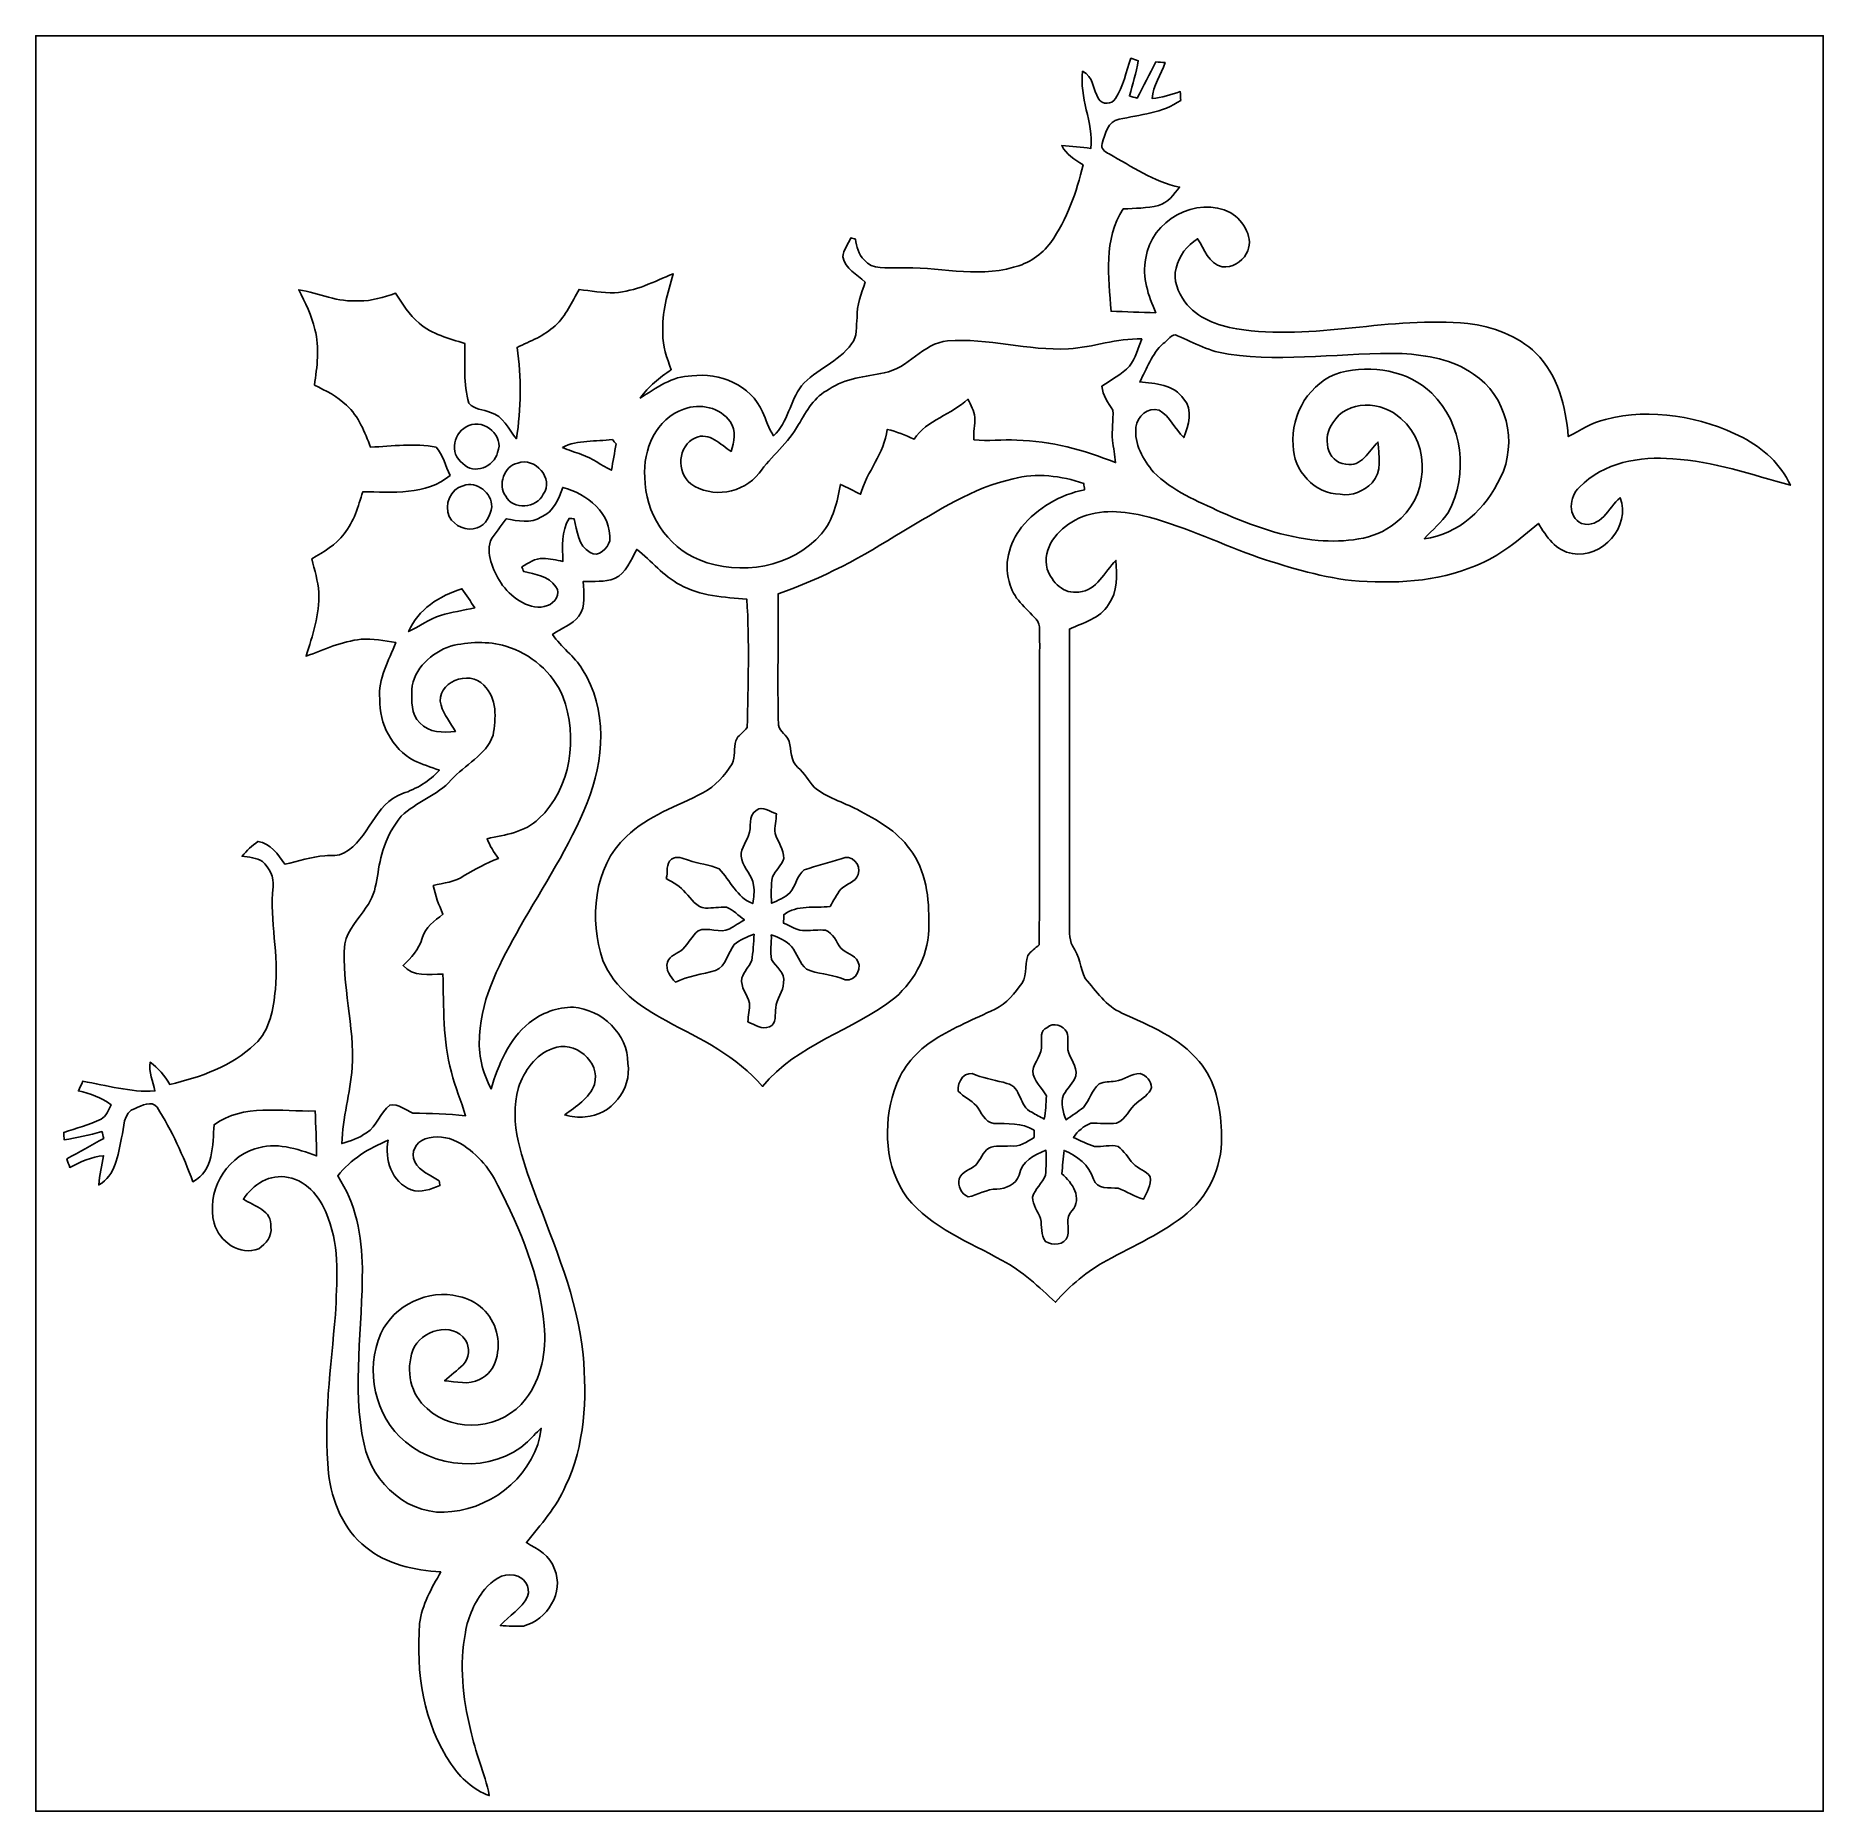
# Model space of a CAD drawing. Header units: centimetres. Extents: x -16.8 to 16.8, y -16.7 to 16.7.
import ezdxf

# ---------------------------------------------------------------- set-up
doc = ezdxf.new("R2010")
doc.units = ezdxf.units.CM
doc.header["$MEASUREMENT"] = 0
doc.layers.add('Layer 1', color=7, linetype='Continuous')

msp = doc.modelspace()

# ---------------------------------------------------------------- linework, layer by layer
at = {"layer": 'Layer 1', "color": 7}
for points, knots in [([(-16.77458, 16.66875), (-16.77458, 16.66875), (16.77458, 16.66875), (16.77458, 16.66875), (16.77458, 16.66875), (16.77458, 16.66875), (16.77458, -16.66875), (16.77458, -16.66875), (16.77458, -16.66875), (16.77458, -16.66875), (-16.77458, -16.66875), (-16.77458, -16.66875), (-16.77458, -16.66875), (-16.77458, -16.66875), (-16.77458, 16.66875), (-16.77458, 16.66875), (-16.77458, 16.66875), (-16.77458, 16.66875), (-16.77458, 16.66875), (-16.77458, 16.66875)], [0, 0, 0, 0, 0.16666667, 0.16666667, 0.16666667, 0.16666667, 0.33333333, 0.33333333, 0.33333333, 0.33333333, 0.5, 0.5, 0.5, 0.5, 0.66666667, 0.66666667, 0.66666667, 0.66666667, 1, 1, 1, 1]), ([(3.77896, 16.24718), (3.68864, 15.99389), (3.63961, 15.71696), (3.49144, 15.48871), (3.49144, 15.48871), (3.42336, 15.37335), (3.24344, 15.36912), (3.17324, 15.48342), (3.17324, 15.48342), (3.0667, 15.65451), (3.08151, 15.90675), (2.87373, 16.00341), (2.87373, 16.00341), (2.80458, 15.51058), (3.07622, 15.04809), (3.03036, 14.55349), (3.03036, 14.55349), (2.84798, 14.57466), (2.66559, 14.59618), (2.4825, 14.60747), (2.4825, 14.60747), (2.56081, 14.43602), (2.72838, 14.34218), (2.88149, 14.24693), (2.88149, 14.24693), (2.76154, 13.73187), (2.58445, 13.22141), (2.27506, 12.78784), (2.27506, 12.78784), (2.10679, 12.55501), (1.85632, 12.38532), (1.57551, 12.32323), (1.57551, 12.32323), (0.86783, 12.11298), (0.13758, 12.34122), (-0.58103, 12.31053), (-0.58103, 12.31053), (-0.80045, 12.32041), (-1.07244, 12.2622), (-1.22908, 12.4587), (-1.22908, 12.4587), (-1.33844, 12.55854), (-1.36313, 12.7127), (-1.38994, 12.84922), (-1.38994, 12.84922), (-1.41217, 12.85487), (-1.45627, 12.86581), (-1.47849, 12.87145), (-1.47849, 12.87145), (-1.52259, 12.75362), (-1.62172, 12.64673), (-1.62419, 12.5162), (-1.62419, 12.5162), (-1.58044, 12.29642), (-1.35925, 12.18353), (-1.20826, 12.04383), (-1.20826, 12.04383), (-1.27917, 11.82652), (-1.36948, 11.61062), (-1.35925, 11.37708), (-1.35925, 11.37708), (-1.38677, 11.21445), (-1.34197, 11.01725), (-1.46156, 10.88249), (-1.46156, 10.88249), (-1.70674, 10.54206), (-2.13254, 10.40765), (-2.40312, 10.09509), (-2.40312, 10.09509), (-2.62008, 9.8044), (-2.65218, 9.41141), (-2.92982, 9.15776), (-2.92982, 9.15776), (-3.02154, 9.2964), (-3.06458, 9.45832), (-3.13514, 9.60684), (-3.13514, 9.60684), (-3.34857, 10.10814), (-3.943, 10.35438), (-4.46229, 10.28136), (-4.46229, 10.28136), (-4.83059, 10.28312), (-5.13115, 10.04923), (-5.42996, 9.86614), (-5.42996, 9.86614), (-5.27614, 10.08415), (-5.06659, 10.25066), (-4.84787, 10.39848), (-4.84787, 10.39848), (-4.92866, 10.61826), (-5.01156, 10.84262), (-5.00415, 11.08075), (-5.00415, 11.08075), (-5.02885, 11.46528), (-4.91455, 11.83569), (-4.81013, 12.20047), (-4.81013, 12.20047), (-5.16643, 12.05195), (-5.51709, 11.86744), (-5.91009, 11.84381), (-5.91009, 11.84381), (-6.13516, 11.83922), (-6.3567, 11.87415), (-6.57825, 11.90625), (-6.57825, 11.90625), (-6.70948, 11.66848), (-6.82131, 11.40954), (-7.02663, 11.22433), (-7.02663, 11.22433), (-7.22877, 11.03242), (-7.49265, 10.93541), (-7.73994, 10.81793), (-7.73994, 10.81793), (-7.6581, 10.24925), (-7.66339, 9.66964), (-7.75264, 9.10202), (-7.75264, 9.10202), (-7.90222, 9.27876), (-7.99677, 9.53452), (-8.24195, 9.59485), (-8.24195, 9.59485), (-8.37177, 9.65835), (-8.55028, 9.64706), (-8.64341, 9.76771), (-8.64341, 9.76771), (-8.75524, 10.1286), (-8.71573, 10.51666), (-8.71926, 10.88884), (-8.71926, 10.88884), (-9.01629, 10.98691), (-9.33838, 11.05888), (-9.57721, 11.27266), (-9.57721, 11.27266), (-9.76454, 11.42471), (-9.89224, 11.6332), (-10.02101, 11.83322), (-10.02101, 11.83322), (-10.24396, 11.76408), (-10.46939, 11.68224), (-10.70681, 11.69282), (-10.70681, 11.69282), (-11.0998, 11.65684), (-11.45893, 11.83428), (-11.83781, 11.89849), (-11.83781, 11.89849), (-11.72175, 11.65648), (-11.59369, 11.41659), (-11.53407, 11.15272), (-11.53407, 11.15272), (-11.44376, 10.81123), (-11.49456, 10.45386), (-11.54289, 10.10991), (-11.54289, 10.10991), (-11.33228, 10.00196), (-11.11074, 9.90141), (-10.94246, 9.72996), (-10.94246, 9.72996), (-10.70928, 9.52394), (-10.60133, 9.22479), (-10.48949, 8.94327), (-10.48949, 8.94327), (-10.08274, 8.96091), (-9.66011, 9.02547), (-9.26112, 8.94221), (-9.26112, 8.94221), (-9.12777, 8.79687), (-9.08368, 8.58979), (-8.99724, 8.41481), (-8.99724, 8.41481), (-9.44527, 8.02675), (-10.08909, 8.10683), (-10.63625, 8.10436), (-10.63625, 8.10436), (-10.72727, 7.83272), (-10.79712, 7.54239), (-10.98726, 7.31873), (-10.98726, 7.31873), (-11.13825, 7.1053), (-11.37391, 6.98006), (-11.59193, 6.84636), (-11.59193, 6.84636), (-11.54218, 6.63716), (-11.47763, 6.43079), (-11.46104, 6.21489), (-11.46104, 6.21489), (-11.44341, 5.80214), (-11.58346, 5.40808), (-11.70023, 5.01826), (-11.70023, 5.01826), (-11.36262, 5.14315), (-11.0296, 5.30049), (-10.66659, 5.33576), (-10.66659, 5.33576), (-10.44857, 5.34599), (-10.23197, 5.31319), (-10.01748, 5.2772), (-10.01748, 5.2772), (-10.14448, 4.93183), (-10.35861, 4.59705), (-10.31946, 4.21499), (-10.31946, 4.21499), (-10.32863, 3.75214), (-10.08909, 3.28542), (-9.67987, 3.05823), (-9.67987, 3.05823), (-9.52465, 2.98662), (-9.36061, 2.93758), (-9.19974, 2.87867), (-9.19974, 2.87867), (-9.38671, 2.67159), (-9.62589, 2.52554), (-9.89154, 2.44016), (-9.89154, 2.44016), (-10.42564, 2.25496), (-10.50854, 1.57974), (-10.98797, 1.32539), (-10.98797, 1.32539), (-11.09874, 1.26294), (-11.22574, 1.28129), (-11.34674, 1.27141), (-11.34674, 1.27141), (-11.60357, 1.25801), (-11.84593, 1.16029), (-12.0971, 1.11266), (-12.0971, 1.11266), (-12.22763, 1.29293), (-12.36486, 1.50848), (-12.60475, 1.54093), (-12.60475, 1.54093), (-12.71693, 1.46368), (-12.8143, 1.36701), (-12.90285, 1.26365), (-12.90285, 1.26365), (-12.77303, 1.24284), (-12.63297, 1.23825), (-12.51797, 1.16699), (-12.51797, 1.16699), (-12.39414, 1.04211), (-12.29501, 0.8696), (-12.32147, 0.68792), (-12.32147, 0.68792), (-12.38532, 0.04516), (-12.20646, -0.59373), (-12.27773, -1.23684), (-12.27773, -1.23684), (-12.31336, -1.60267), (-12.37474, -2.0006), (-12.65978, -2.26377), (-12.65978, -2.26377), (-13.09264, -2.68464), (-13.68531, -2.88572), (-14.26104, -3.0226), (-14.26104, -3.0226), (-14.35029, -2.85715), (-14.47694, -2.71463), (-14.62934, -2.60456), (-14.62934, -2.60456), (-14.65474, -2.79012), (-14.57784, -2.96616), (-14.53903, -3.14396), (-14.53903, -3.14396), (-14.99941, -3.17571), (-15.44249, -3.0353), (-15.89193, -2.96333), (-15.89193, -2.96333), (-15.91945, -3.0226), (-15.94697, -3.08222), (-15.97343, -3.14219), (-15.97343, -3.14219), (-15.75364, -3.19405), (-15.54057, -3.26849), (-15.35818, -3.40572), (-15.35818, -3.40572), (-15.40933, -3.50203), (-15.44884, -3.61809), (-15.54939, -3.67489), (-15.54939, -3.67489), (-15.77269, -3.78248), (-16.0147, -3.84246), (-16.24824, -3.92324), (-16.24824, -3.92324), (-16.24648, -3.95781), (-16.24365, -4.02661), (-16.24189, -4.06118), (-16.24189, -4.06118), (-16.00306, -4.02308), (-15.76599, -3.97369), (-15.53351, -3.90772), (-15.53351, -3.90772), (-15.52152, -3.9497), (-15.51023, -3.99168), (-15.49894, -4.03401), (-15.49894, -4.03401), (-15.72648, -4.16807), (-15.96178, -4.28801), (-16.19038, -4.42066), (-16.19038, -4.42066), (-16.17274, -4.47357), (-16.15475, -4.52684), (-16.13676, -4.58011), (-16.13676, -4.58011), (-15.93497, -4.47993), (-15.73001, -4.37938), (-15.50106, -4.36104), (-15.50106, -4.36104), (-15.52928, -4.54378), (-15.58255, -4.72369), (-15.59172, -4.90961), (-15.59172, -4.90961), (-15.2781, -4.73534), (-15.22695, -4.34305), (-15.16451, -4.0259), (-15.16451, -4.0259), (-15.11159, -3.83328), (-15.14616, -3.54401), (-14.90804, -3.47063), (-14.90804, -3.47063), (-14.78774, -3.41983), (-14.60147, -3.31329), (-14.49634, -3.45123), (-14.49634, -3.45123), (-14.21694, -3.88867), (-14.00598, -4.36421), (-13.82466, -4.84964), (-13.82466, -4.84964), (-13.42708, -4.6422), (-13.45706, -4.15713), (-13.42743, -3.77825), (-13.42743, -3.77825), (-12.88168, -3.37926), (-12.15919, -3.53695), (-11.5316, -3.52037), (-11.5316, -3.52037), (-11.51996, -3.80083), (-11.50514, -4.08234), (-11.50408, -4.36386), (-11.50408, -4.36386), (-11.87097, -4.23122), (-12.27314, -4.09046), (-12.66049, -4.23369), (-12.66049, -4.23369), (-13.22599, -4.39843), (-13.57983, -5.06624), (-13.42461, -5.62822), (-13.42461, -5.62822), (-13.335, -5.97006), (-12.93918, -6.24911), (-12.59029, -6.10799), (-12.59029, -6.10799), (-12.46046, -6.01627), (-12.32747, -5.8734), (-12.36451, -5.69771), (-12.36451, -5.69771), (-12.32464, -5.38974), (-12.67354, -5.30719), (-12.87745, -5.17701), (-12.87745, -5.17701), (-12.70353, -4.90008), (-12.37156, -4.69089), (-12.03572, -4.76885), (-12.03572, -4.76885), (-11.65507, -4.83588), (-11.40143, -5.18372), (-11.28571, -5.53191), (-11.28571, -5.53191), (-11.06558, -6.10905), (-11.12273, -6.73806), (-11.14954, -7.34095), (-11.14954, -7.34095), (-11.23491, -8.33261), (-11.37885, -9.3278), (-11.27901, -10.32439), (-11.27901, -10.32439), (-11.21622, -10.84545), (-11.00279, -11.37849), (-10.57945, -11.7094), (-10.57945, -11.7094), (-10.18787, -12.03325), (-9.66999, -12.14614), (-9.17363, -12.17436), (-9.17363, -12.17436), (-9.34191, -12.48163), (-9.52747, -12.78996), (-9.56945, -13.14591), (-9.56945, -13.14591), (-9.63965, -14.05149), (-9.50348, -15.02269), (-8.97608, -15.78504), (-8.97608, -15.78504), (-8.80604, -16.04716), (-8.55945, -16.26623), (-8.26311, -16.37277), (-8.26311, -16.37277), (-8.34602, -15.95085), (-8.52981, -15.55609), (-8.61448, -15.13417), (-8.61448, -15.13417), (-8.76159, -14.54044), (-8.82862, -13.91638), (-8.70903, -13.31136), (-8.70903, -13.31136), (-8.66458, -13.01397), (-8.53052, -12.73598), (-8.34884, -12.49892), (-8.34884, -12.49892), (-8.2109, -12.34722), (-8.01476, -12.18001), (-7.79321, -12.23857), (-7.79321, -12.23857), (-7.6133, -12.25762), (-7.48065, -12.45658), (-7.54239, -12.63332), (-7.54239, -12.63332), (-7.65634, -12.86616), (-7.88917, -12.99492), (-8.05639, -13.1826), (-8.05639, -13.1826), (-7.91034, -13.19424), (-7.76429, -13.19847), (-7.61753, -13.19071), (-7.61753, -13.19071), (-7.17938, -13.07359), (-6.84706, -12.55713), (-7.04003, -12.12003), (-7.04003, -12.12003), (-7.11271, -11.86744), (-7.35683, -11.74856), (-7.56497, -11.62473), (-7.56497, -11.62473), (-7.29791, -11.28677), (-7.00052, -10.96081), (-6.82907, -10.56076), (-6.82907, -10.56076), (-6.46959, -9.79629), (-6.42444, -8.92422), (-6.50311, -8.09554), (-6.50311, -8.09554), (-6.60894, -7.03016), (-7.04074, -6.04167), (-7.41398, -5.05001), (-7.41398, -5.05001), (-7.64081, -4.42666), (-7.90399, -3.75179), (-7.71419, -3.08222), (-7.71419, -3.08222), (-7.60589, -2.7686), (-7.39881, -2.45639), (-7.06896, -2.34809), (-7.06896, -2.34809), (-6.6742, -2.17876), (-6.15703, -2.59539), (-6.28968, -3.02119), (-6.28968, -3.02119), (-6.38069, -3.28648), (-6.63716, -3.43217), (-6.84671, -3.59339), (-6.84671, -3.59339), (-6.72147, -3.62832), (-6.59236, -3.64631), (-6.46183, -3.63114), (-6.46183, -3.63114), (-5.9757, -3.60327), (-5.58341, -3.10974), (-5.66032, -2.62784), (-5.66032, -2.62784), (-5.6582, -2.07363), (-6.14892, -1.61431), (-6.68479, -1.57127), (-6.68479, -1.57127), (-6.98465, -1.57198), (-7.2831, -1.6764), (-7.51417, -1.86796), (-7.51417, -1.86796), (-7.8994, -2.17523), (-8.08778, -2.65077), (-8.2296, -3.10727), (-8.2296, -3.10727), (-8.3887, -2.79788), (-8.47619, -2.44934), (-8.44303, -2.10009), (-8.44303, -2.10009), (-8.41234, -1.36031), (-8.03769, -0.70168), (-7.68879, -0.0695), (-7.68879, -0.0695), (-7.24676, 0.69638), (-6.75852, 1.44321), (-6.42655, 2.26624), (-6.42655, 2.26624), (-6.09918, 3.05682), (-6.03744, 4.02978), (-6.51651, 4.77273), (-6.51651, 4.77273), (-6.66256, 5.02356), (-6.91727, 5.18654), (-7.07355, 5.42643), (-7.07355, 5.42643), (-6.90986, 5.54038), (-6.70595, 5.60776), (-6.58283, 5.77109), (-6.58283, 5.77109), (-6.43749, 5.95912), (-6.49746, 6.20395), (-6.49781, 6.42338), (-6.49781, 6.42338), (-6.30273, 6.42902), (-6.09741, 6.40644), (-5.91009, 6.47559), (-5.91009, 6.47559), (-5.68748, 6.57754), (-5.60564, 6.82484), (-5.4931, 7.02451), (-5.4931, 7.02451), (-5.21899, 6.80755), (-4.99428, 6.52709), (-4.68207, 6.36023), (-4.68207, 6.36023), (-4.30354, 6.14362), (-3.85128, 6.1281), (-3.42794, 6.08859), (-3.42794, 6.08859), (-3.3782, 5.28673), (-3.40325, 4.48134), (-3.42053, 3.67841), (-3.42053, 3.67841), (-3.4858, 3.59304), (-3.59516, 3.53483), (-3.63608, 3.43182), (-3.63608, 3.43182), (-3.67771, 3.29001), (-3.64067, 3.13196), (-3.70523, 2.99614), (-3.70523, 2.99614), (-3.84528, 2.77954), (-4.01884, 2.57563), (-4.25238, 2.45569), (-4.25238, 2.45569), (-4.73922, 2.19851), (-5.28708, 2.02459), (-5.6896, 1.6323), (-5.6896, 1.6323), (-6.31543, 1.05163), (-6.38493, 0.07585), (-6.12916, -0.69356), (-6.12916, -0.69356), (-5.91855, -1.22484), (-5.4229, -1.56704), (-4.93924, -1.83056), (-4.93924, -1.83056), (-4.29225, -2.1657), (-3.61456, -2.49414), (-3.13337, -3.05964), (-3.13337, -3.05964), (-2.48461, -2.26201), (-1.43722, -2.01119), (-0.64982, -1.39665), (-0.64982, -1.39665), (-0.26141, -1.05234), (0.00847, -0.54645), (-0.01446, -0.01799), (-0.01446, -0.01799), (-0.00353, 0.46743), (-0.05962, 0.99977), (-0.37042, 1.39347), (-0.37042, 1.39347), (-0.60572, 1.74272), (-0.99272, 1.94486), (-1.35396, 2.13889), (-1.35396, 2.13889), (-1.62454, 2.27894), (-1.92687, 2.36467), (-2.16606, 2.5587), (-2.16606, 2.5587), (-2.26871, 2.68111), (-2.35021, 2.82116), (-2.46839, 2.93088), (-2.46839, 2.93088), (-2.61867, 3.04694), (-2.5848, 3.25684), (-2.6356, 3.41877), (-2.6356, 3.41877), (-2.667, 3.54048), (-2.81411, 3.59657), (-2.83351, 3.72181), (-2.83351, 3.72181), (-2.85891, 4.54519), (-2.83034, 5.36893), (-2.83986, 6.19266), (-2.83986, 6.19266), (-2.01295, 6.46747), (-1.24813, 6.8961), (-0.51153, 7.35542), (-0.51153, 7.35542), (0.15064, 7.74347), (0.80751, 8.18092), (1.5688, 8.34813), (1.5688, 8.34813), (2.00731, 8.46561), (2.47191, 8.40916), (2.89595, 8.2617), (2.89595, 8.2617), (2.90054, 8.2229), (2.90548, 8.18374), (2.91042, 8.14493), (2.91042, 8.14493), (2.4511, 8.05286), (2.02741, 7.80309), (1.72932, 7.44149), (1.72932, 7.44149), (1.49331, 7.13952), (1.37478, 6.72465), (1.51694, 6.35388), (1.51694, 6.35388), (1.5935, 6.06249), (1.85667, 5.89315), (2.03482, 5.6709), (2.03482, 5.6709), (2.09938, 5.53967), (2.04435, 5.37916), (2.06834, 5.2391), (2.06834, 5.2391), (2.05669, 3.35986), (2.07116, 1.48061), (2.05952, -0.39864), (2.05952, -0.39864), (1.98649, -0.4639), (1.90112, -0.51858), (1.84538, -0.60078), (1.84538, -0.60078), (1.778, -0.79269), (1.85032, -1.03576), (1.68381, -1.1871), (1.68381, -1.1871), (1.55222, -1.38677), (1.36948, -1.55011), (1.15006, -1.64783), (1.15006, -1.64783), (0.7687, -1.82104), (0.38347, -1.99108), (0.03069, -2.22003), (0.03069, -2.22003), (-0.28751, -2.4444), (-0.55069, -2.76296), (-0.66216, -3.14043), (-0.66216, -3.14043), (-0.8763, -3.79695), (-0.83573, -4.57623), (-0.42192, -5.14809), (-0.42192, -5.14809), (0.03669, -5.71465), (0.74542, -5.9757), (1.36172, -6.32707), (1.36172, -6.32707), (1.74166, -6.52427), (2.05493, -6.82061), (2.36396, -7.112), (2.36396, -7.112), (2.63349, -6.79344), (2.96404, -6.52886), (3.32846, -6.32601), (3.32846, -6.32601), (3.84351, -6.05049), (4.38291, -5.80813), (4.83905, -5.43736), (4.83905, -5.43736), (5.28637, -5.06765), (5.52062, -4.47393), (5.47899, -3.89925), (5.47899, -3.89925), (5.45712, -3.44064), (5.37563, -2.94887), (5.0606, -2.59398), (5.0606, -2.59398), (4.69053, -2.13783), (4.12891, -1.92193), (3.61244, -1.68169), (3.61244, -1.68169), (3.31294, -1.54869), (3.13126, -1.27318), (2.92382, -1.0354), (2.92382, -1.0354), (2.83104, -0.83608), (2.81481, -0.60607), (2.6864, -0.42157), (2.6864, -0.42157), (2.60279, -0.2794), (2.6416, -0.10301), (2.62537, 0.05221), (2.62537, 0.05221), (2.62961, 1.87713), (2.62855, 3.7024), (2.62749, 5.52732), (2.62749, 5.52732), (2.88607, 5.65009), (3.20499, 5.72452), (3.35809, 5.98911), (3.35809, 5.98911), (3.54189, 6.22371), (3.51367, 6.54121), (3.49814, 6.81849), (3.49814, 6.81849), (3.28224, 6.60718), (3.14078, 6.24628), (2.80494, 6.22406), (2.80494, 6.22406), (2.51742, 6.17502), (2.29976, 6.40997), (2.20874, 6.65339), (2.20874, 6.65339), (2.11243, 7.04815), (2.39959, 7.40198), (2.73121, 7.57026), (2.73121, 7.57026), (3.11326, 7.78545), (3.57787, 7.75476), (3.99239, 7.66163), (3.99239, 7.66163), (4.70711, 7.48559), (5.37527, 7.16809), (6.06284, 6.91339), (6.06284, 6.91339), (6.6675, 6.70807), (7.2831, 6.51616), (7.91951, 6.43996), (7.91951, 6.43996), (8.70056, 6.37822), (9.52041, 6.40256), (10.24996, 6.71865), (10.24996, 6.71865), (10.69622, 6.89187), (11.06734, 7.20619), (11.42788, 7.51276), (11.42788, 7.51276), (11.57287, 7.26652), (11.76196, 6.99347), (12.06641, 6.94655), (12.06641, 6.94655), (12.61851, 6.84883), (13.17449, 7.45561), (12.96211, 7.99465), (12.96211, 7.99465), (12.7441, 7.80627), (12.59769, 7.4101), (12.23927, 7.50958), (12.23927, 7.50958), (11.97222, 7.62952), (12.00291, 8.01687), (12.19835, 8.19291), (12.19835, 8.19291), (12.64532, 8.65258), (13.33465, 8.78276), (13.95166, 8.72243), (13.95166, 8.72243), (14.71119, 8.68362), (15.43262, 8.42645), (16.15934, 8.22713), (16.15934, 8.22713), (15.9826, 8.62542), (15.64358, 8.92351), (15.26469, 9.1253), (15.26469, 9.1253), (14.47835, 9.52182), (13.54667, 9.68728), (12.68483, 9.46326), (12.68483, 9.46326), (12.42942, 9.41141), (12.21634, 9.25689), (11.98845, 9.14118), (11.98845, 9.14118), (11.944, 9.70668), (11.79477, 10.29794), (11.38202, 10.71139), (11.38202, 10.71139), (11.03806, 11.04053), (10.56887, 11.20881), (10.1025, 11.26419), (10.1025, 11.26419), (8.65505, 11.41518), (7.21289, 10.93294), (5.76721, 11.16436), (5.76721, 11.16436), (5.40385, 11.22539), (5.02285, 11.36615), (4.7939, 11.6713), (4.7939, 11.6713), (4.66513, 11.85263), (4.56741, 12.07911), (4.62668, 12.3063), (4.62668, 12.3063), (4.6863, 12.53067), (4.83023, 12.73845), (5.03308, 12.85557), (5.03308, 12.85557), (5.1562, 12.65908), (5.24051, 12.39449), (5.49028, 12.33135), (5.49028, 12.33135), (5.67514, 12.30877), (5.8614, 12.41249), (5.94572, 12.57547), (5.94572, 12.57547), (6.10976, 12.85028), (5.89774, 13.19953), (5.65291, 13.34417), (5.65291, 13.34417), (5.01791, 13.68002), (4.14761, 13.19036), (4.058, 12.49045), (4.058, 12.49045), (3.98216, 12.13309), (4.10986, 11.78948), (4.24639, 11.46598), (4.24639, 11.46598), (3.96699, 11.4748), (3.68723, 11.4875), (3.40819, 11.49703), (3.40819, 11.49703), (3.36409, 12.13309), (3.25649, 12.85663), (3.63784, 13.41684), (3.63784, 13.41684), (3.85833, 13.42813), (4.08164, 13.42919), (4.29754, 13.48246), (4.29754, 13.48246), (4.47569, 13.52832), (4.58258, 13.69166), (4.69336, 13.82642), (4.69336, 13.82642), (4.20617, 13.92449), (3.79871, 14.2173), (3.36938, 14.44942), (3.36938, 14.44942), (3.2953, 14.48435), (3.20393, 14.55067), (3.24132, 14.64486), (3.24132, 14.64486), (3.29142, 14.81949), (3.34716, 15.06643), (3.55671, 15.09995), (3.55671, 15.09995), (3.95111, 15.18567), (4.37374, 15.21919), (4.71664, 15.45414), (4.71664, 15.45414), (4.71276, 15.50952), (4.70888, 15.56456), (4.70535, 15.61959), (4.70535, 15.61959), (4.5339, 15.56209), (4.35928, 15.51093), (4.17971, 15.4873), (4.17971, 15.4873), (4.18853, 15.73495), (4.34869, 15.93427), (4.42101, 16.16357), (4.42101, 16.16357), (4.36386, 16.16781), (4.30706, 16.17204), (4.25027, 16.17592), (4.25027, 16.17592), (4.13279, 15.94944), (4.01955, 15.72048), (3.89678, 15.49647), (3.89678, 15.49647), (3.8481, 15.51023), (3.79942, 15.52399), (3.75109, 15.5381), (3.75109, 15.5381), (3.81847, 15.7547), (3.87667, 15.97448), (3.91724, 16.19779), (3.91724, 16.19779), (3.87103, 16.21437), (3.82482, 16.23095), (3.77896, 16.24718)], [0, 0, 0, 0, 0.00454545, 0.00454545, 0.00454545, 0.00454545, 0.00909091, 0.00909091, 0.00909091, 0.00909091, 0.01363636, 0.01363636, 0.01363636, 0.01363636, 0.01818182, 0.01818182, 0.01818182, 0.01818182, 0.02272727, 0.02272727, 0.02272727, 0.02272727, 0.02727273, 0.02727273, 0.02727273, 0.02727273, 0.03181818, 0.03181818, 0.03181818, 0.03181818, 0.03636364, 0.03636364, 0.03636364, 0.03636364, 0.04090909, 0.04090909, 0.04090909, 0.04090909, 0.04545455, 0.04545455, 0.04545455, 0.04545455, 0.05, 0.05, 0.05, 0.05, 0.05454545, 0.05454545, 0.05454545, 0.05454545, 0.05909091, 0.05909091, 0.05909091, 0.05909091, 0.06363636, 0.06363636, 0.06363636, 0.06363636, 0.06818182, 0.06818182, 0.06818182, 0.06818182, 0.07272727, 0.07272727, 0.07272727, 0.07272727, 0.07727273, 0.07727273, 0.07727273, 0.07727273, 0.08181818, 0.08181818, 0.08181818, 0.08181818, 0.08636364, 0.08636364, 0.08636364, 0.08636364, 0.09090909, 0.09090909, 0.09090909, 0.09090909, 0.09545455, 0.09545455, 0.09545455, 0.09545455, 0.1, 0.1, 0.1, 0.1, 0.10454545, 0.10454545, 0.10454545, 0.10454545, 0.10909091, 0.10909091, 0.10909091, 0.10909091, 0.11363636, 0.11363636, 0.11363636, 0.11363636, 0.11818182, 0.11818182, 0.11818182, 0.11818182, 0.12272727, 0.12272727, 0.12272727, 0.12272727, 0.12727273, 0.12727273, 0.12727273, 0.12727273, 0.13181818, 0.13181818, 0.13181818, 0.13181818, 0.13636364, 0.13636364, 0.13636364, 0.13636364, 0.14090909, 0.14090909, 0.14090909, 0.14090909, 0.14545455, 0.14545455, 0.14545455, 0.14545455, 0.15, 0.15, 0.15, 0.15, 0.15454545, 0.15454545, 0.15454545, 0.15454545, 0.15909091, 0.15909091, 0.15909091, 0.15909091, 0.16363636, 0.16363636, 0.16363636, 0.16363636, 0.16818182, 0.16818182, 0.16818182, 0.16818182, 0.17272727, 0.17272727, 0.17272727, 0.17272727, 0.17727273, 0.17727273, 0.17727273, 0.17727273, 0.18181818, 0.18181818, 0.18181818, 0.18181818, 0.18636364, 0.18636364, 0.18636364, 0.18636364, 0.19090909, 0.19090909, 0.19090909, 0.19090909, 0.19545455, 0.19545455, 0.19545455, 0.19545455, 0.2, 0.2, 0.2, 0.2, 0.20454545, 0.20454545, 0.20454545, 0.20454545, 0.20909091, 0.20909091, 0.20909091, 0.20909091, 0.21363636, 0.21363636, 0.21363636, 0.21363636, 0.21818182, 0.21818182, 0.21818182, 0.21818182, 0.22272727, 0.22272727, 0.22272727, 0.22272727, 0.22727273, 0.22727273, 0.22727273, 0.22727273, 0.23181818, 0.23181818, 0.23181818, 0.23181818, 0.23636364, 0.23636364, 0.23636364, 0.23636364, 0.24090909, 0.24090909, 0.24090909, 0.24090909, 0.24545455, 0.24545455, 0.24545455, 0.24545455, 0.25, 0.25, 0.25, 0.25, 0.25454545, 0.25454545, 0.25454545, 0.25454545, 0.25909091, 0.25909091, 0.25909091, 0.25909091, 0.26363636, 0.26363636, 0.26363636, 0.26363636, 0.26818182, 0.26818182, 0.26818182, 0.26818182, 0.27272727, 0.27272727, 0.27272727, 0.27272727, 0.27727273, 0.27727273, 0.27727273, 0.27727273, 0.28181818, 0.28181818, 0.28181818, 0.28181818, 0.28636364, 0.28636364, 0.28636364, 0.28636364, 0.29090909, 0.29090909, 0.29090909, 0.29090909, 0.29545455, 0.29545455, 0.29545455, 0.29545455, 0.3, 0.3, 0.3, 0.3, 0.30454545, 0.30454545, 0.30454545, 0.30454545, 0.30909091, 0.30909091, 0.30909091, 0.30909091, 0.31363636, 0.31363636, 0.31363636, 0.31363636, 0.31818182, 0.31818182, 0.31818182, 0.31818182, 0.32272727, 0.32272727, 0.32272727, 0.32272727, 0.32727273, 0.32727273, 0.32727273, 0.32727273, 0.33181818, 0.33181818, 0.33181818, 0.33181818, 0.33636364, 0.33636364, 0.33636364, 0.33636364, 0.34090909, 0.34090909, 0.34090909, 0.34090909, 0.34545455, 0.34545455, 0.34545455, 0.34545455, 0.35, 0.35, 0.35, 0.35, 0.35454545, 0.35454545, 0.35454545, 0.35454545, 0.35909091, 0.35909091, 0.35909091, 0.35909091, 0.36363636, 0.36363636, 0.36363636, 0.36363636, 0.36818182, 0.36818182, 0.36818182, 0.36818182, 0.37272727, 0.37272727, 0.37272727, 0.37272727, 0.37727273, 0.37727273, 0.37727273, 0.37727273, 0.38181818, 0.38181818, 0.38181818, 0.38181818, 0.38636364, 0.38636364, 0.38636364, 0.38636364, 0.39090909, 0.39090909, 0.39090909, 0.39090909, 0.39545455, 0.39545455, 0.39545455, 0.39545455, 0.4, 0.4, 0.4, 0.4, 0.40454545, 0.40454545, 0.40454545, 0.40454545, 0.40909091, 0.40909091, 0.40909091, 0.40909091, 0.41363636, 0.41363636, 0.41363636, 0.41363636, 0.41818182, 0.41818182, 0.41818182, 0.41818182, 0.42272727, 0.42272727, 0.42272727, 0.42272727, 0.42727273, 0.42727273, 0.42727273, 0.42727273, 0.43181818, 0.43181818, 0.43181818, 0.43181818, 0.43636364, 0.43636364, 0.43636364, 0.43636364, 0.44090909, 0.44090909, 0.44090909, 0.44090909, 0.44545455, 0.44545455, 0.44545455, 0.44545455, 0.45, 0.45, 0.45, 0.45, 0.45454545, 0.45454545, 0.45454545, 0.45454545, 0.45909091, 0.45909091, 0.45909091, 0.45909091, 0.46363636, 0.46363636, 0.46363636, 0.46363636, 0.46818182, 0.46818182, 0.46818182, 0.46818182, 0.47272727, 0.47272727, 0.47272727, 0.47272727, 0.47727273, 0.47727273, 0.47727273, 0.47727273, 0.48181818, 0.48181818, 0.48181818, 0.48181818, 0.48636364, 0.48636364, 0.48636364, 0.48636364, 0.49090909, 0.49090909, 0.49090909, 0.49090909, 0.49545455, 0.49545455, 0.49545455, 0.49545455, 0.5, 0.5, 0.5, 0.5, 0.50454545, 0.50454545, 0.50454545, 0.50454545, 0.50909091, 0.50909091, 0.50909091, 0.50909091, 0.51363636, 0.51363636, 0.51363636, 0.51363636, 0.51818182, 0.51818182, 0.51818182, 0.51818182, 0.52272727, 0.52272727, 0.52272727, 0.52272727, 0.52727273, 0.52727273, 0.52727273, 0.52727273, 0.53181818, 0.53181818, 0.53181818, 0.53181818, 0.53636364, 0.53636364, 0.53636364, 0.53636364, 0.54090909, 0.54090909, 0.54090909, 0.54090909, 0.54545455, 0.54545455, 0.54545455, 0.54545455, 0.55, 0.55, 0.55, 0.55, 0.55454545, 0.55454545, 0.55454545, 0.55454545, 0.55909091, 0.55909091, 0.55909091, 0.55909091, 0.56363636, 0.56363636, 0.56363636, 0.56363636, 0.56818182, 0.56818182, 0.56818182, 0.56818182, 0.57272727, 0.57272727, 0.57272727, 0.57272727, 0.57727273, 0.57727273, 0.57727273, 0.57727273, 0.58181818, 0.58181818, 0.58181818, 0.58181818, 0.58636364, 0.58636364, 0.58636364, 0.58636364, 0.59090909, 0.59090909, 0.59090909, 0.59090909, 0.59545455, 0.59545455, 0.59545455, 0.59545455, 0.6, 0.6, 0.6, 0.6, 0.60454545, 0.60454545, 0.60454545, 0.60454545, 0.60909091, 0.60909091, 0.60909091, 0.60909091, 0.61363636, 0.61363636, 0.61363636, 0.61363636, 0.61818182, 0.61818182, 0.61818182, 0.61818182, 0.62272727, 0.62272727, 0.62272727, 0.62272727, 0.62727273, 0.62727273, 0.62727273, 0.62727273, 0.63181818, 0.63181818, 0.63181818, 0.63181818, 0.63636364, 0.63636364, 0.63636364, 0.63636364, 0.64090909, 0.64090909, 0.64090909, 0.64090909, 0.64545455, 0.64545455, 0.64545455, 0.64545455, 0.65, 0.65, 0.65, 0.65, 0.65454545, 0.65454545, 0.65454545, 0.65454545, 0.65909091, 0.65909091, 0.65909091, 0.65909091, 0.66363636, 0.66363636, 0.66363636, 0.66363636, 0.66818182, 0.66818182, 0.66818182, 0.66818182, 0.67272727, 0.67272727, 0.67272727, 0.67272727, 0.67727273, 0.67727273, 0.67727273, 0.67727273, 0.68181818, 0.68181818, 0.68181818, 0.68181818, 0.68636364, 0.68636364, 0.68636364, 0.68636364, 0.69090909, 0.69090909, 0.69090909, 0.69090909, 0.69545455, 0.69545455, 0.69545455, 0.69545455, 0.7, 0.7, 0.7, 0.7, 0.70454545, 0.70454545, 0.70454545, 0.70454545, 0.70909091, 0.70909091, 0.70909091, 0.70909091, 0.71363636, 0.71363636, 0.71363636, 0.71363636, 0.71818182, 0.71818182, 0.71818182, 0.71818182, 0.72272727, 0.72272727, 0.72272727, 0.72272727, 0.72727273, 0.72727273, 0.72727273, 0.72727273, 0.73181818, 0.73181818, 0.73181818, 0.73181818, 0.73636364, 0.73636364, 0.73636364, 0.73636364, 0.74090909, 0.74090909, 0.74090909, 0.74090909, 0.74545455, 0.74545455, 0.74545455, 0.74545455, 0.75, 0.75, 0.75, 0.75, 0.75454545, 0.75454545, 0.75454545, 0.75454545, 0.75909091, 0.75909091, 0.75909091, 0.75909091, 0.76363636, 0.76363636, 0.76363636, 0.76363636, 0.76818182, 0.76818182, 0.76818182, 0.76818182, 0.77272727, 0.77272727, 0.77272727, 0.77272727, 0.77727273, 0.77727273, 0.77727273, 0.77727273, 0.78181818, 0.78181818, 0.78181818, 0.78181818, 0.78636364, 0.78636364, 0.78636364, 0.78636364, 0.79090909, 0.79090909, 0.79090909, 0.79090909, 0.79545455, 0.79545455, 0.79545455, 0.79545455, 0.8, 0.8, 0.8, 0.8, 0.80454545, 0.80454545, 0.80454545, 0.80454545, 0.80909091, 0.80909091, 0.80909091, 0.80909091, 0.81363636, 0.81363636, 0.81363636, 0.81363636, 0.81818182, 0.81818182, 0.81818182, 0.81818182, 0.82272727, 0.82272727, 0.82272727, 0.82272727, 0.82727273, 0.82727273, 0.82727273, 0.82727273, 0.83181818, 0.83181818, 0.83181818, 0.83181818, 0.83636364, 0.83636364, 0.83636364, 0.83636364, 0.84090909, 0.84090909, 0.84090909, 0.84090909, 0.84545455, 0.84545455, 0.84545455, 0.84545455, 0.85, 0.85, 0.85, 0.85, 0.85454545, 0.85454545, 0.85454545, 0.85454545, 0.85909091, 0.85909091, 0.85909091, 0.85909091, 0.86363636, 0.86363636, 0.86363636, 0.86363636, 0.86818182, 0.86818182, 0.86818182, 0.86818182, 0.87272727, 0.87272727, 0.87272727, 0.87272727, 0.87727273, 0.87727273, 0.87727273, 0.87727273, 0.88181818, 0.88181818, 0.88181818, 0.88181818, 0.88636364, 0.88636364, 0.88636364, 0.88636364, 0.89090909, 0.89090909, 0.89090909, 0.89090909, 0.89545455, 0.89545455, 0.89545455, 0.89545455, 0.9, 0.9, 0.9, 0.9, 0.90454545, 0.90454545, 0.90454545, 0.90454545, 0.90909091, 0.90909091, 0.90909091, 0.90909091, 0.91363636, 0.91363636, 0.91363636, 0.91363636, 0.91818182, 0.91818182, 0.91818182, 0.91818182, 0.92272727, 0.92272727, 0.92272727, 0.92272727, 0.92727273, 0.92727273, 0.92727273, 0.92727273, 0.93181818, 0.93181818, 0.93181818, 0.93181818, 0.93636364, 0.93636364, 0.93636364, 0.93636364, 0.94090909, 0.94090909, 0.94090909, 0.94090909, 0.94545455, 0.94545455, 0.94545455, 0.94545455, 0.95, 0.95, 0.95, 0.95, 0.95454545, 0.95454545, 0.95454545, 0.95454545, 0.95909091, 0.95909091, 0.95909091, 0.95909091, 0.96363636, 0.96363636, 0.96363636, 0.96363636, 0.96818182, 0.96818182, 0.96818182, 0.96818182, 0.97272727, 0.97272727, 0.97272727, 0.97272727, 0.97727273, 0.97727273, 0.97727273, 0.97727273, 0.98181818, 0.98181818, 0.98181818, 0.98181818, 0.98636364, 0.98636364, 0.98636364, 0.98636364, 0.99090909, 0.99090909, 0.99090909, 0.99090909, 1, 1, 1, 1]), ([(4.38714, 10.88778), (4.46652, 10.93682), (4.5406, 11.09768), (4.65772, 11.03665), (4.65772, 11.03665), (4.96641, 10.89766), (5.27191, 10.72938), (5.61481, 10.69199), (5.61481, 10.69199), (6.69678, 10.5343), (7.78757, 10.72409), (8.87307, 10.70328), (8.87307, 10.70328), (9.33767, 10.668), (9.82204, 10.59427), (10.20904, 10.31311), (10.20904, 10.31311), (10.83769, 9.91941), (11.04406, 9.023), (10.71562, 8.37106), (10.71562, 8.37106), (10.45457, 7.80274), (9.92858, 7.29439), (9.28476, 7.22559), (9.28476, 7.22559), (9.43857, 7.38858), (9.6139, 7.53463), (9.73949, 7.7216), (9.73949, 7.7216), (10.12014, 8.43174), (10.01183, 9.38636), (9.42693, 9.95574), (9.42693, 9.95574), (8.98313, 10.38825), (8.30016, 10.49479), (7.71525, 10.34521), (7.71525, 10.34521), (7.13916, 10.17376), (6.77263, 9.56451), (6.82449, 8.97749), (6.82449, 8.97749), (6.82696, 8.51112), (7.22842, 8.05356), (7.70925, 8.06344), (7.70925, 8.06344), (7.93397, 8.01264), (8.14846, 8.12377), (8.30792, 8.27229), (8.30792, 8.27229), (8.49665, 8.47937), (8.43986, 8.78417), (8.41481, 9.03993), (8.41481, 9.03993), (8.23736, 8.8713), (8.11424, 8.56544), (7.81297, 8.62154), (7.81297, 8.62154), (7.44784, 8.66387), (7.36776, 9.14894), (7.57132, 9.39906), (7.57132, 9.39906), (7.82637, 9.84673), (8.50582, 9.8104), (8.84731, 9.48267), (8.84731, 9.48267), (9.43575, 8.98948), (9.35496, 7.95831), (8.74254, 7.51911), (8.74254, 7.51911), (8.34072, 7.18467), (7.79145, 7.16492), (7.29544, 7.1882), (7.29544, 7.1882), (6.66044, 7.25523), (6.05084, 7.46654), (5.46982, 7.72407), (5.46982, 7.72407), (5.02744, 7.93221), (4.55507, 8.12024), (4.20546, 8.47443), (4.20546, 8.47443), (4.0132, 8.70973), (3.83752, 9.00218), (3.87526, 9.31933), (3.87526, 9.31933), (3.90525, 9.51794), (4.09469, 9.70986), (4.31059, 9.63824), (4.31059, 9.63824), (4.51344, 9.5183), (4.60763, 9.28652), (4.77202, 9.12424), (4.77202, 9.12424), (4.86057, 9.35073), (4.959, 9.64741), (4.76814, 9.8492), (4.76814, 9.8492), (4.59211, 10.12578), (4.23439, 10.13777), (3.94511, 10.16776), (3.94511, 10.16776), (4.08234, 10.41435), (4.16489, 10.69728), (4.38714, 10.88778)], [0, 0, 0, 0, 0.03703704, 0.03703704, 0.03703704, 0.03703704, 0.07407407, 0.07407407, 0.07407407, 0.07407407, 0.11111111, 0.11111111, 0.11111111, 0.11111111, 0.14814815, 0.14814815, 0.14814815, 0.14814815, 0.18518519, 0.18518519, 0.18518519, 0.18518519, 0.22222222, 0.22222222, 0.22222222, 0.22222222, 0.25925926, 0.25925926, 0.25925926, 0.25925926, 0.2962963, 0.2962963, 0.2962963, 0.2962963, 0.33333333, 0.33333333, 0.33333333, 0.33333333, 0.37037037, 0.37037037, 0.37037037, 0.37037037, 0.40740741, 0.40740741, 0.40740741, 0.40740741, 0.44444444, 0.44444444, 0.44444444, 0.44444444, 0.48148148, 0.48148148, 0.48148148, 0.48148148, 0.51851852, 0.51851852, 0.51851852, 0.51851852, 0.55555556, 0.55555556, 0.55555556, 0.55555556, 0.59259259, 0.59259259, 0.59259259, 0.59259259, 0.62962963, 0.62962963, 0.62962963, 0.62962963, 0.66666667, 0.66666667, 0.66666667, 0.66666667, 0.7037037, 0.7037037, 0.7037037, 0.7037037, 0.74074074, 0.74074074, 0.74074074, 0.74074074, 0.77777778, 0.77777778, 0.77777778, 0.77777778, 0.81481481, 0.81481481, 0.81481481, 0.81481481, 0.85185185, 0.85185185, 0.85185185, 0.85185185, 0.88888889, 0.88888889, 0.88888889, 0.88888889, 0.92592593, 0.92592593, 0.92592593, 0.92592593, 1, 1, 1, 1]), ([(2.60914, 10.79041), (3.07269, 10.81687), (3.51614, 10.99361), (3.98392, 10.97562), (3.98392, 10.97562), (3.91619, 10.8017), (3.86821, 10.61332), (3.75426, 10.46268), (3.75426, 10.46268), (3.60151, 10.31311), (3.41277, 10.20762), (3.23568, 10.0898), (3.23568, 10.0898), (3.24803, 9.91447), (3.34821, 9.77547), (3.44241, 9.63754), (3.44241, 9.63754), (3.45581, 9.4488), (3.41383, 9.25936), (3.435, 9.07062), (3.435, 9.07062), (3.45264, 8.93198), (3.47945, 8.79404), (3.49179, 8.6547), (3.49179, 8.6547), (2.90019, 8.88682), (2.27965, 9.06533), (1.63971, 9.0745), (1.63971, 9.0745), (1.37089, 9.09567), (1.09961, 9.04804), (0.83256, 9.08332), (0.83256, 9.08332), (0.82091, 9.22337), (0.8576, 9.36272), (0.84843, 9.50277), (0.84843, 9.50277), (0.83573, 9.62554), (0.7747, 9.73526), (0.72214, 9.84462), (0.72214, 9.84462), (0.41346, 9.55252), (-0.04833, 9.45832), (-0.28928, 9.09179), (-0.28928, 9.09179), (-0.4512, 9.1694), (-0.61913, 9.23537), (-0.79375, 9.27841), (-0.79375, 9.27841), (-0.84808, 8.82791), (-1.1751, 8.48748), (-1.29364, 8.05921), (-1.29364, 8.05921), (-1.41993, 8.12236), (-1.54446, 8.18797), (-1.67323, 8.24512), (-1.67323, 8.24512), (-1.73073, 7.9188), (-1.80234, 7.5759), (-2.02706, 7.31943), (-2.02706, 7.31943), (-2.57493, 6.68055), (-3.55424, 6.51792), (-4.31694, 6.82731), (-4.31694, 6.82731), (-4.93324, 7.07284), (-5.3407, 7.71984), (-5.34317, 8.37777), (-5.34317, 8.37777), (-5.38127, 8.89071), (-5.13327, 9.49113), (-4.60869, 9.65588), (-4.60869, 9.65588), (-4.30989, 9.78006), (-3.92959, 9.68622), (-3.73839, 9.42305), (-3.73839, 9.42305), (-3.62903, 9.25301), (-3.66078, 9.04381), (-3.72392, 8.86319), (-3.72392, 8.86319), (-3.92148, 8.99054), (-4.1335, 9.23431), (-4.39279, 9.12036), (-4.39279, 9.12036), (-4.72369, 8.97079), (-4.76003, 8.47196), (-4.47746, 8.25712), (-4.47746, 8.25712), (-4.08623, 7.97101), (-3.49215, 8.07932), (-3.19899, 8.45467), (-3.19899, 8.45467), (-2.96898, 8.77394), (-2.64901, 9.02088), (-2.45569, 9.36766), (-2.45569, 9.36766), (-2.31387, 9.62378), (-2.15653, 9.8933), (-1.88454, 10.03159), (-1.88454, 10.03159), (-1.58009, 10.24431), (-1.20297, 10.26795), (-0.85055, 10.33921), (-0.85055, 10.33921), (-0.39934, 10.42176), (-0.12524, 10.8899), (0.33831, 10.94317), (0.33831, 10.94317), (1.10031, 10.9915), (1.84714, 10.75302), (2.60914, 10.79041)], [0, 0, 0, 0, 0.03448276, 0.03448276, 0.03448276, 0.03448276, 0.06896552, 0.06896552, 0.06896552, 0.06896552, 0.10344828, 0.10344828, 0.10344828, 0.10344828, 0.13793103, 0.13793103, 0.13793103, 0.13793103, 0.17241379, 0.17241379, 0.17241379, 0.17241379, 0.20689655, 0.20689655, 0.20689655, 0.20689655, 0.24137931, 0.24137931, 0.24137931, 0.24137931, 0.27586207, 0.27586207, 0.27586207, 0.27586207, 0.31034483, 0.31034483, 0.31034483, 0.31034483, 0.34482759, 0.34482759, 0.34482759, 0.34482759, 0.37931034, 0.37931034, 0.37931034, 0.37931034, 0.4137931, 0.4137931, 0.4137931, 0.4137931, 0.44827586, 0.44827586, 0.44827586, 0.44827586, 0.48275862, 0.48275862, 0.48275862, 0.48275862, 0.51724138, 0.51724138, 0.51724138, 0.51724138, 0.55172414, 0.55172414, 0.55172414, 0.55172414, 0.5862069, 0.5862069, 0.5862069, 0.5862069, 0.62068966, 0.62068966, 0.62068966, 0.62068966, 0.65517241, 0.65517241, 0.65517241, 0.65517241, 0.68965517, 0.68965517, 0.68965517, 0.68965517, 0.72413793, 0.72413793, 0.72413793, 0.72413793, 0.75862069, 0.75862069, 0.75862069, 0.75862069, 0.79310345, 0.79310345, 0.79310345, 0.79310345, 0.82758621, 0.82758621, 0.82758621, 0.82758621, 0.86206897, 0.86206897, 0.86206897, 0.86206897, 0.89655172, 0.89655172, 0.89655172, 0.89655172, 0.93103448, 0.93103448, 0.93103448, 0.93103448, 1, 1, 1, 1]), ([(-8.64447, 9.35002), (-8.34778, 9.4742), (-7.97913, 9.15), (-8.10507, 8.84626), (-8.10507, 8.84626), (-8.17351, 8.5665), (-8.54886, 8.42257), (-8.75806, 8.63424), (-8.75806, 8.63424), (-9.02794, 8.82509), (-8.93022, 9.24172), (-8.64447, 9.35002)], [0, 0, 0, 0, 0.25, 0.25, 0.25, 0.25, 0.5, 0.5, 0.5, 0.5, 1, 1, 1, 1]), ([(-6.88975, 8.93974), (-6.60083, 9.08367), (-6.26357, 9.04522), (-5.95171, 9.08544), (-5.95171, 9.08544), (-5.92808, 9.05827), (-5.90444, 9.03111), (-5.88081, 9.00395), (-5.88081, 9.00395), (-5.91291, 8.84026), (-5.93972, 8.67586), (-5.97041, 8.51182), (-5.97041, 8.51182), (-6.16197, 8.60037), (-6.32883, 8.73725), (-6.52886, 8.80674), (-6.52886, 8.80674), (-6.65057, 8.84767), (-6.77263, 8.88682), (-6.88975, 8.93974)], [0, 0, 0, 0, 0.16666667, 0.16666667, 0.16666667, 0.16666667, 0.33333333, 0.33333333, 0.33333333, 0.33333333, 0.5, 0.5, 0.5, 0.5, 0.66666667, 0.66666667, 0.66666667, 0.66666667, 1, 1, 1, 1]), ([(-7.7283, 8.64447), (-7.40551, 8.76476), (-7.04144, 8.35448), (-7.24853, 8.06097), (-7.24853, 8.06097), (-7.372, 7.79216), (-7.81861, 7.7537), (-7.95479, 8.02569), (-7.95479, 8.02569), (-8.10754, 8.23136), (-7.98548, 8.59049), (-7.7283, 8.64447)], [0, 0, 0, 0, 0.25, 0.25, 0.25, 0.25, 0.5, 0.5, 0.5, 0.5, 1, 1, 1, 1]), ([(-8.75065, 8.22007), (-8.49736, 8.3118), (-8.20949, 8.08496), (-8.2169, 7.82496), (-8.2169, 7.82496), (-8.23983, 7.66339), (-8.32379, 7.48453), (-8.48924, 7.43091), (-8.48924, 7.43091), (-8.68398, 7.35471), (-8.91611, 7.46019), (-9.01277, 7.63905), (-9.01277, 7.63905), (-9.10802, 7.86342), (-8.99936, 8.16363), (-8.75065, 8.22007)], [0, 0, 0, 0, 0.2, 0.2, 0.2, 0.2, 0.4, 0.4, 0.4, 0.4, 0.6, 0.6, 0.6, 0.6, 1, 1, 1, 1]), ([(-6.88199, 8.18938), (-6.42938, 8.07014), (-5.95806, 7.69902), (-6.00287, 7.18608), (-6.00287, 7.18608), (-6.03673, 7.04039), (-6.21594, 6.86541), (-6.36799, 6.96595), (-6.36799, 6.96595), (-6.59977, 7.09189), (-6.61035, 7.37059), (-6.66821, 7.59742), (-6.66821, 7.59742), (-6.69184, 7.59989), (-6.73947, 7.60483), (-6.7631, 7.6073), (-6.7631, 7.6073), (-6.91727, 7.36635), (-6.88446, 7.07178), (-6.88093, 6.79873), (-6.88093, 6.79873), (-7.00264, 6.82484), (-7.12646, 6.84847), (-7.25064, 6.85553), (-7.25064, 6.85553), (-7.39987, 6.85729), (-7.52969, 6.77192), (-7.65069, 6.69502), (-7.65069, 6.69502), (-7.64187, 6.6735), (-7.62423, 6.63011), (-7.61541, 6.60859), (-7.61541, 6.60859), (-7.39951, 6.55461), (-7.14869, 6.52533), (-7.01393, 6.32107), (-7.01393, 6.32107), (-6.90457, 6.19231), (-7.03792, 6.01768), (-7.16703, 5.96794), (-7.16703, 5.96794), (-7.50217, 5.85541), (-7.81191, 6.10447), (-8.01194, 6.34541), (-8.01194, 6.34541), (-8.17033, 6.59095), (-8.32344, 6.88516), (-8.24159, 7.18714), (-8.24159, 7.18714), (-8.14952, 7.32931), (-8.04086, 7.45984), (-7.94491, 7.59954), (-7.94491, 7.59954), (-7.72478, 7.56109), (-7.48559, 7.49935), (-7.2831, 7.63587), (-7.2831, 7.63587), (-7.05062, 7.73148), (-6.95713, 7.97101), (-6.88199, 8.18938)], [0, 0, 0, 0, 0.0625, 0.0625, 0.0625, 0.0625, 0.125, 0.125, 0.125, 0.125, 0.1875, 0.1875, 0.1875, 0.1875, 0.25, 0.25, 0.25, 0.25, 0.3125, 0.3125, 0.3125, 0.3125, 0.375, 0.375, 0.375, 0.375, 0.4375, 0.4375, 0.4375, 0.4375, 0.5, 0.5, 0.5, 0.5, 0.5625, 0.5625, 0.5625, 0.5625, 0.625, 0.625, 0.625, 0.625, 0.6875, 0.6875, 0.6875, 0.6875, 0.75, 0.75, 0.75, 0.75, 0.8125, 0.8125, 0.8125, 0.8125, 0.875, 0.875, 0.875, 0.875, 1, 1, 1, 1]), ([(-8.77711, 6.28438), (-8.69633, 6.16585), (-8.61095, 6.04837), (-8.53475, 5.92631), (-8.53475, 5.92631), (-8.74924, 5.88151), (-8.96549, 5.84412), (-9.17681, 5.78591), (-9.17681, 5.78591), (-9.38953, 5.71288), (-9.57509, 5.58059), (-9.77547, 5.48146), (-9.77547, 5.48146), (-9.60367, 5.89986), (-9.19233, 6.15209), (-8.77711, 6.28438)], [0, 0, 0, 0, 0.2, 0.2, 0.2, 0.2, 0.4, 0.4, 0.4, 0.4, 0.6, 0.6, 0.6, 0.6, 1, 1, 1, 1]), ([(-8.98807, 5.20947), (-8.64941, 5.28814), (-8.28781, 5.30542), (-7.95091, 5.20841), (-7.95091, 5.20841), (-7.48383, 5.06236), (-7.06931, 4.72228), (-6.88375, 4.26297), (-6.88375, 4.26297), (-6.59624, 3.49885), (-6.72077, 2.54388), (-7.33002, 1.9685), (-7.33002, 1.9685), (-7.59389, 1.71238), (-7.96043, 1.66335), (-8.30298, 1.59244), (-8.30298, 1.59244), (-8.25429, 1.45697), (-8.17527, 1.33703), (-8.09202, 1.22096), (-8.09202, 1.22096), (-8.31356, 1.13101), (-8.52629, 1.02164), (-8.73196, 0.89994), (-8.73196, 0.89994), (-8.90411, 0.77964), (-9.11507, 0.75988), (-9.31369, 0.71367), (-9.31369, 0.71367), (-9.277, 0.52634), (-9.20821, 0.34819), (-9.13165, 0.17357), (-9.13165, 0.17357), (-9.29146, 0.05256), (-9.46397, -0.07479), (-9.52218, -0.27834), (-9.52218, -0.27834), (-9.58603, -0.48542), (-9.72644, -0.64488), (-9.88131, -0.78987), (-9.88131, -0.78987), (-9.68939, -1.00401), (-9.39377, -0.95709), (-9.13377, -0.95074), (-9.13377, -0.95074), (-9.11437, -1.56669), (-9.13977, -2.19498), (-8.97043, -2.79435), (-8.97043, -2.79435), (-8.90552, -3.0734), (-8.78452, -3.33551), (-8.70797, -3.61103), (-8.70797, -3.61103), (-9.0364, -3.5747), (-9.36731, -3.5687), (-9.69751, -3.56023), (-9.69751, -3.56023), (-9.83933, -3.50132), (-9.96068, -3.37961), (-10.13143, -3.41066), (-10.13143, -3.41066), (-10.31416, -3.55036), (-10.36849, -3.80788), (-10.56887, -3.92889), (-10.56887, -3.92889), (-10.70645, -4.02872), (-10.86732, -4.08764), (-11.02995, -4.13244), (-11.02995, -4.13244), (-11.02078, -3.64913), (-10.86732, -3.18523), (-10.83592, -2.70475), (-10.83592, -2.70475), (-10.78548, -1.92546), (-11.03736, -1.16064), (-10.97492, -0.38135), (-10.97492, -0.38135), (-10.91883, -0.11395), (-10.71351, 0.08114), (-10.57204, 0.3048), (-10.57204, 0.3048), (-10.33639, 0.60925), (-10.38154, 1.02023), (-10.25913, 1.36843), (-10.25913, 1.36843), (-10.19316, 1.60584), (-10.06863, 1.8228), (-9.91588, 2.01436), (-9.91588, 2.01436), (-9.6333, 2.28424), (-9.24101, 2.40348), (-8.97608, 2.69628), (-8.97608, 2.69628), (-8.72137, 2.98309), (-8.32379, 3.15101), (-8.19221, 3.53448), (-8.19221, 3.53448), (-8.13541, 3.85092), (-8.10754, 4.23333), (-8.36648, 4.47428), (-8.36648, 4.47428), (-8.62718, 4.7812), (-9.28652, 4.52367), (-9.16764, 4.09787), (-9.16764, 4.09787), (-9.11119, 3.91936), (-8.99089, 3.76837), (-8.89776, 3.60715), (-8.89776, 3.60715), (-9.12954, 3.57928), (-9.39729, 3.57893), (-9.56804, 3.76661), (-9.56804, 3.76661), (-9.73561, 3.92465), (-9.71691, 4.18289), (-9.71726, 4.39138), (-9.71726, 4.39138), (-9.68622, 4.78755), (-9.34297, 5.08494), (-8.98807, 5.20947)], [0, 0, 0, 0, 0.03225806, 0.03225806, 0.03225806, 0.03225806, 0.06451613, 0.06451613, 0.06451613, 0.06451613, 0.09677419, 0.09677419, 0.09677419, 0.09677419, 0.12903226, 0.12903226, 0.12903226, 0.12903226, 0.16129032, 0.16129032, 0.16129032, 0.16129032, 0.19354839, 0.19354839, 0.19354839, 0.19354839, 0.22580645, 0.22580645, 0.22580645, 0.22580645, 0.25806452, 0.25806452, 0.25806452, 0.25806452, 0.29032258, 0.29032258, 0.29032258, 0.29032258, 0.32258065, 0.32258065, 0.32258065, 0.32258065, 0.35483871, 0.35483871, 0.35483871, 0.35483871, 0.38709677, 0.38709677, 0.38709677, 0.38709677, 0.41935484, 0.41935484, 0.41935484, 0.41935484, 0.4516129, 0.4516129, 0.4516129, 0.4516129, 0.48387097, 0.48387097, 0.48387097, 0.48387097, 0.51612903, 0.51612903, 0.51612903, 0.51612903, 0.5483871, 0.5483871, 0.5483871, 0.5483871, 0.58064516, 0.58064516, 0.58064516, 0.58064516, 0.61290323, 0.61290323, 0.61290323, 0.61290323, 0.64516129, 0.64516129, 0.64516129, 0.64516129, 0.67741935, 0.67741935, 0.67741935, 0.67741935, 0.70967742, 0.70967742, 0.70967742, 0.70967742, 0.74193548, 0.74193548, 0.74193548, 0.74193548, 0.77419355, 0.77419355, 0.77419355, 0.77419355, 0.80645161, 0.80645161, 0.80645161, 0.80645161, 0.83870968, 0.83870968, 0.83870968, 0.83870968, 0.87096774, 0.87096774, 0.87096774, 0.87096774, 0.90322581, 0.90322581, 0.90322581, 0.90322581, 0.93548387, 0.93548387, 0.93548387, 0.93548387, 1, 1, 1, 1]), ([(-3.25155, 2.12302), (-3.13337, 2.2225), (-2.99367, 2.09021), (-2.87408, 2.06128), (-2.87408, 2.06128), (-2.87161, 1.94134), (-2.91324, 1.81434), (-2.89666, 1.69228), (-2.89666, 1.69228), (-2.84621, 1.53282), (-2.73614, 1.39347), (-2.73438, 1.21849), (-2.73438, 1.21849), (-2.77989, 1.08938), (-2.88854, 0.99554), (-2.94816, 0.87383), (-2.94816, 0.87383), (-2.97533, 0.7112), (-2.97392, 0.54398), (-2.96298, 0.37959), (-2.96298, 0.37959), (-2.84374, 0.43321), (-2.72062, 0.48648), (-2.62043, 0.57291), (-2.62043, 0.57291), (-2.51284, 0.70379), (-2.48885, 0.89817), (-2.35162, 1.00612), (-2.35162, 1.00612), (-2.12372, 1.0862), (-1.88736, 1.14476), (-1.65523, 1.2132), (-1.65523, 1.2132), (-1.47108, 1.32151), (-1.264, 1.09573), (-1.3395, 0.91969), (-1.3395, 0.91969), (-1.38395, 0.76729), (-1.56739, 0.74683), (-1.66476, 0.64206), (-1.66476, 0.64206), (-1.74519, 0.54398), (-1.79881, 0.42721), (-1.8669, 0.32067), (-1.8669, 0.32067), (-2.15829, 0.28152), (-2.48426, 0.35948), (-2.73473, 0.1651), (-2.73473, 0.1651), (-2.73614, 0.11218), (-2.7372, 0.05927), (-2.73826, 0.006), (-2.73826, 0.006), (-2.60456, -0.04621), (-2.4765, -0.1457), (-2.32516, -0.133), (-2.32516, -0.133), (-2.20169, -0.12947), (-2.07857, -0.11465), (-1.95474, -0.12629), (-1.95474, -0.12629), (-1.79881, -0.18027), (-1.75401, -0.34749), (-1.66264, -0.46567), (-1.66264, -0.46567), (-1.56633, -0.55739), (-1.41076, -0.58526), (-1.34408, -0.71049), (-1.34408, -0.71049), (-1.24883, -0.89147), (-1.45838, -1.15888), (-1.65664, -1.02623), (-1.65664, -1.02623), (-1.86972, -0.95215), (-2.1015, -0.9465), (-2.30928, -0.85972), (-2.30928, -0.85972), (-2.43699, -0.7433), (-2.49273, -0.57044), (-2.58974, -0.43039), (-2.58974, -0.43039), (-2.69275, -0.32385), (-2.83034, -0.26), (-2.96863, -0.21378), (-2.96863, -0.21378), (-2.96228, -0.36654), (-2.99579, -0.52564), (-2.96439, -0.67733), (-2.96439, -0.67733), (-2.88502, -0.82233), (-2.70298, -0.91828), (-2.73756, -1.11231), (-2.73756, -1.11231), (-2.74108, -1.28129), (-2.87867, -1.41499), (-2.88431, -1.58362), (-2.88431, -1.58362), (-2.90971, -1.68875), (-2.85785, -1.89124), (-3.0032, -1.93746), (-3.0032, -1.93746), (-3.14995, -1.99778), (-3.28083, -1.90218), (-3.40678, -1.84679), (-3.40678, -1.84679), (-3.40713, -1.72649), (-3.37185, -1.61431), (-3.37996, -1.49578), (-3.37996, -1.49578), (-3.41701, -1.33385), (-3.55318, -1.19944), (-3.5239, -1.0227), (-3.5239, -1.0227), (-3.47804, -0.90558), (-3.38843, -0.81139), (-3.33693, -0.69744), (-3.33693, -0.69744), (-3.3087, -0.53269), (-3.29988, -0.36689), (-3.29353, -0.20108), (-3.29353, -0.20108), (-3.423, -0.25118), (-3.55318, -0.30727), (-3.66324, -0.39264), (-3.66324, -0.39264), (-3.7906, -0.54716), (-3.80965, -0.80116), (-4.01638, -0.88124), (-4.01638, -0.88124), (-4.26791, -0.95285), (-4.52896, -0.99025), (-4.7692, -1.09961), (-4.7692, -1.09961), (-4.86339, -0.99871), (-4.9597, -0.87912), (-4.92019, -0.72602), (-4.92019, -0.72602), (-4.87856, -0.59549), (-4.72334, -0.56586), (-4.63127, -0.48084), (-4.63127, -0.48084), (-4.52579, -0.3743), (-4.45594, -0.23636), (-4.34269, -0.13758), (-4.34269, -0.13758), (-4.15678, -0.05115), (-3.93277, -0.20391), (-3.74932, -0.09807), (-3.74932, -0.09807), (-3.68053, -0.0568), (-3.54259, 0.02575), (-3.4738, 0.06703), (-3.4738, 0.06703), (-3.58458, 0.14711), (-3.68053, 0.25541), (-3.80929, 0.30445), (-3.80929, 0.30445), (-3.94194, 0.31433), (-4.07282, 0.28716), (-4.20476, 0.29034), (-4.20476, 0.29034), (-4.37586, 0.29598), (-4.46758, 0.46778), (-4.57835, 0.57397), (-4.57835, 0.57397), (-4.66937, 0.70026), (-4.81013, 0.768), (-4.94101, 0.84243), (-4.94101, 0.84243), (-4.90573, 0.95391), (-4.95653, 1.12818), (-4.84082, 1.20721), (-4.84082, 1.20721), (-4.74663, 1.27847), (-4.62456, 1.2192), (-4.52296, 1.18992), (-4.52296, 1.18992), (-4.33705, 1.11196), (-4.12715, 1.11372), (-3.94547, 1.02376), (-3.94547, 1.02376), (-3.73768, 0.80398), (-3.61844, 0.49177), (-3.31823, 0.375), (-3.31823, 0.375), (-3.29459, 0.48824), (-3.28224, 0.60537), (-3.30412, 0.72073), (-3.30412, 0.72073), (-3.32211, 0.90452), (-3.47768, 1.02658), (-3.5239, 1.19874), (-3.5239, 1.19874), (-3.57364, 1.36984), (-3.45158, 1.50707), (-3.39513, 1.65453), (-3.39513, 1.65453), (-3.32599, 1.80904), (-3.42265, 2.02247), (-3.25155, 2.12302)], [0, 0, 0, 0, 0.01960784, 0.01960784, 0.01960784, 0.01960784, 0.03921569, 0.03921569, 0.03921569, 0.03921569, 0.05882353, 0.05882353, 0.05882353, 0.05882353, 0.07843137, 0.07843137, 0.07843137, 0.07843137, 0.09803922, 0.09803922, 0.09803922, 0.09803922, 0.11764706, 0.11764706, 0.11764706, 0.11764706, 0.1372549, 0.1372549, 0.1372549, 0.1372549, 0.15686275, 0.15686275, 0.15686275, 0.15686275, 0.17647059, 0.17647059, 0.17647059, 0.17647059, 0.19607843, 0.19607843, 0.19607843, 0.19607843, 0.21568627, 0.21568627, 0.21568627, 0.21568627, 0.23529412, 0.23529412, 0.23529412, 0.23529412, 0.25490196, 0.25490196, 0.25490196, 0.25490196, 0.2745098, 0.2745098, 0.2745098, 0.2745098, 0.29411765, 0.29411765, 0.29411765, 0.29411765, 0.31372549, 0.31372549, 0.31372549, 0.31372549, 0.33333333, 0.33333333, 0.33333333, 0.33333333, 0.35294118, 0.35294118, 0.35294118, 0.35294118, 0.37254902, 0.37254902, 0.37254902, 0.37254902, 0.39215686, 0.39215686, 0.39215686, 0.39215686, 0.41176471, 0.41176471, 0.41176471, 0.41176471, 0.43137255, 0.43137255, 0.43137255, 0.43137255, 0.45098039, 0.45098039, 0.45098039, 0.45098039, 0.47058824, 0.47058824, 0.47058824, 0.47058824, 0.49019608, 0.49019608, 0.49019608, 0.49019608, 0.50980392, 0.50980392, 0.50980392, 0.50980392, 0.52941176, 0.52941176, 0.52941176, 0.52941176, 0.54901961, 0.54901961, 0.54901961, 0.54901961, 0.56862745, 0.56862745, 0.56862745, 0.56862745, 0.58823529, 0.58823529, 0.58823529, 0.58823529, 0.60784314, 0.60784314, 0.60784314, 0.60784314, 0.62745098, 0.62745098, 0.62745098, 0.62745098, 0.64705882, 0.64705882, 0.64705882, 0.64705882, 0.66666667, 0.66666667, 0.66666667, 0.66666667, 0.68627451, 0.68627451, 0.68627451, 0.68627451, 0.70588235, 0.70588235, 0.70588235, 0.70588235, 0.7254902, 0.7254902, 0.7254902, 0.7254902, 0.74509804, 0.74509804, 0.74509804, 0.74509804, 0.76470588, 0.76470588, 0.76470588, 0.76470588, 0.78431373, 0.78431373, 0.78431373, 0.78431373, 0.80392157, 0.80392157, 0.80392157, 0.80392157, 0.82352941, 0.82352941, 0.82352941, 0.82352941, 0.84313725, 0.84313725, 0.84313725, 0.84313725, 0.8627451, 0.8627451, 0.8627451, 0.8627451, 0.88235294, 0.88235294, 0.88235294, 0.88235294, 0.90196078, 0.90196078, 0.90196078, 0.90196078, 0.92156863, 0.92156863, 0.92156863, 0.92156863, 0.94117647, 0.94117647, 0.94117647, 0.94117647, 0.96078431, 0.96078431, 0.96078431, 0.96078431, 1, 1, 1, 1]), ([(2.20451, -1.95615), (2.32163, -1.84856), (2.51178, -1.90994), (2.57704, -2.04188), (2.57704, -2.04188), (2.61796, -2.14842), (2.58727, -2.26342), (2.59856, -2.37384), (2.59856, -2.37384), (2.63631, -2.54035), (2.77812, -2.67617), (2.74955, -2.85891), (2.74955, -2.85891), (2.69734, -2.99332), (2.58339, -3.09139), (2.51742, -3.21839), (2.51742, -3.21839), (2.45181, -3.37256), (2.50931, -3.5373), (2.56258, -3.68512), (2.56258, -3.68512), (2.673, -3.60998), (2.78412, -3.5366), (2.8889, -3.45334), (2.8889, -3.45334), (3.00567, -3.31893), (3.04447, -3.12702), (3.18452, -3.01131), (3.18452, -3.01131), (3.27731, -2.96404), (3.38596, -2.97533), (3.48791, -2.95839), (3.48791, -2.95839), (3.65372, -2.94287), (3.78389, -2.81234), (3.95605, -2.81693), (3.95605, -2.81693), (4.06859, -2.85256), (4.16454, -2.95875), (4.16419, -3.08046), (4.16419, -3.08046), (4.12926, -3.21416), (3.98851, -3.27978), (3.89255, -3.36726), (3.89255, -3.36726), (3.74333, -3.47416), (3.69323, -3.68124), (3.51226, -3.75003), (3.51226, -3.75003), (3.35068, -3.76767), (3.18876, -3.74509), (3.02754, -3.75144), (3.02754, -3.75144), (2.89172, -3.79836), (2.78483, -3.90208), (2.70087, -4.01532), (2.70087, -4.01532), (2.82998, -4.07705), (2.95698, -4.14584), (3.09598, -4.18465), (3.09598, -4.18465), (3.24309, -4.20441), (3.39443, -4.14338), (3.53871, -4.18571), (3.53871, -4.18571), (3.65548, -4.27108), (3.7271, -4.4002), (3.81952, -4.50885), (3.81952, -4.50885), (3.91407, -4.60622), (4.06506, -4.63621), (4.13949, -4.7558), (4.13949, -4.7558), (4.17371, -4.91314), (4.07211, -5.04155), (4.01602, -5.17666), (4.01602, -5.17666), (3.84634, -5.13221), (3.70205, -5.02744), (3.53977, -4.96888), (3.53977, -4.96888), (3.37714, -4.95829), (3.14501, -4.99992), (3.07869, -4.80095), (3.07869, -4.80095), (2.99191, -4.53849), (2.77424, -4.35892), (2.52554, -4.25979), (2.52554, -4.25979), (2.50966, -4.40655), (2.49626, -4.5526), (2.48426, -4.70041), (2.48426, -4.70041), (2.68041, -4.86092), (2.87479, -5.15867), (2.673, -5.39291), (2.673, -5.39291), (2.53859, -5.52732), (2.63384, -5.71429), (2.59115, -5.8741), (2.59115, -5.8741), (2.53259, -6.04238), (2.3114, -6.05331), (2.17699, -5.97182), (2.17699, -5.97182), (2.08174, -5.84729), (2.11455, -5.68466), (2.08492, -5.54143), (2.08492, -5.54143), (2.04047, -5.40456), (1.93393, -5.28638), (1.93075, -5.13821), (1.93075, -5.13821), (1.98155, -4.98404), (2.1142, -4.87327), (2.17629, -4.7244), (2.17629, -4.7244), (2.19287, -4.56847), (2.19498, -4.41254), (2.18616, -4.25662), (2.18616, -4.25662), (1.96779, -4.34199), (1.72473, -4.47111), (1.68134, -4.72687), (1.68134, -4.72687), (1.62666, -4.90643), (1.43475, -4.97487), (1.26436, -4.98651), (1.26436, -4.98651), (1.07103, -4.98475), (0.90911, -5.09834), (0.72496, -5.13433), (0.72496, -5.13433), (0.60043, -5.07577), (0.5207, -4.93077), (0.55598, -4.79178), (0.55598, -4.79178), (0.61136, -4.65843), (0.76623, -4.61786), (0.87066, -4.53566), (0.87066, -4.53566), (0.95779, -4.43512), (0.99413, -4.2926), (1.1116, -4.21711), (1.1116, -4.21711), (1.23719, -4.16031), (1.37936, -4.18641), (1.51377, -4.17724), (1.51377, -4.17724), (1.68628, -4.20546), (1.82562, -4.0961), (1.96533, -4.01779), (1.96533, -4.01779), (1.96462, -3.98392), (1.96321, -3.91583), (1.96215, -3.88161), (1.96215, -3.88161), (1.7332, -3.73486), (1.46297, -3.76202), (1.20579, -3.75497), (1.20579, -3.75497), (1.03082, -3.73133), (0.97472, -3.54048), (0.87948, -3.42053), (0.87948, -3.42053), (0.77858, -3.31611), (0.6417, -3.25367), (0.54046, -3.14995), (0.54046, -3.14995), (0.50976, -2.97145), (0.67628, -2.72979), (0.87665, -2.84656), (0.87665, -2.84656), (1.06539, -2.91148), (1.26189, -2.94781), (1.45415, -3.00143), (1.45415, -3.00143), (1.73461, -3.06599), (1.67076, -3.44311), (1.92193, -3.54365), (1.92193, -3.54365), (1.99566, -3.59234), (2.07504, -3.63185), (2.15406, -3.67136), (2.15406, -3.67136), (2.17629, -3.52778), (2.19181, -3.38173), (2.19287, -3.23709), (2.19287, -3.23709), (2.11173, -3.07869), (1.9431, -2.9591), (1.9364, -2.76719), (1.9364, -2.76719), (1.96497, -2.59398), (2.12372, -2.45639), (2.09973, -2.27224), (2.09973, -2.27224), (2.10397, -2.16253), (2.07398, -2.00413), (2.20451, -1.95615)], [0, 0, 0, 0, 0.01960784, 0.01960784, 0.01960784, 0.01960784, 0.03921569, 0.03921569, 0.03921569, 0.03921569, 0.05882353, 0.05882353, 0.05882353, 0.05882353, 0.07843137, 0.07843137, 0.07843137, 0.07843137, 0.09803922, 0.09803922, 0.09803922, 0.09803922, 0.11764706, 0.11764706, 0.11764706, 0.11764706, 0.1372549, 0.1372549, 0.1372549, 0.1372549, 0.15686275, 0.15686275, 0.15686275, 0.15686275, 0.17647059, 0.17647059, 0.17647059, 0.17647059, 0.19607843, 0.19607843, 0.19607843, 0.19607843, 0.21568627, 0.21568627, 0.21568627, 0.21568627, 0.23529412, 0.23529412, 0.23529412, 0.23529412, 0.25490196, 0.25490196, 0.25490196, 0.25490196, 0.2745098, 0.2745098, 0.2745098, 0.2745098, 0.29411765, 0.29411765, 0.29411765, 0.29411765, 0.31372549, 0.31372549, 0.31372549, 0.31372549, 0.33333333, 0.33333333, 0.33333333, 0.33333333, 0.35294118, 0.35294118, 0.35294118, 0.35294118, 0.37254902, 0.37254902, 0.37254902, 0.37254902, 0.39215686, 0.39215686, 0.39215686, 0.39215686, 0.41176471, 0.41176471, 0.41176471, 0.41176471, 0.43137255, 0.43137255, 0.43137255, 0.43137255, 0.45098039, 0.45098039, 0.45098039, 0.45098039, 0.47058824, 0.47058824, 0.47058824, 0.47058824, 0.49019608, 0.49019608, 0.49019608, 0.49019608, 0.50980392, 0.50980392, 0.50980392, 0.50980392, 0.52941176, 0.52941176, 0.52941176, 0.52941176, 0.54901961, 0.54901961, 0.54901961, 0.54901961, 0.56862745, 0.56862745, 0.56862745, 0.56862745, 0.58823529, 0.58823529, 0.58823529, 0.58823529, 0.60784314, 0.60784314, 0.60784314, 0.60784314, 0.62745098, 0.62745098, 0.62745098, 0.62745098, 0.64705882, 0.64705882, 0.64705882, 0.64705882, 0.66666667, 0.66666667, 0.66666667, 0.66666667, 0.68627451, 0.68627451, 0.68627451, 0.68627451, 0.70588235, 0.70588235, 0.70588235, 0.70588235, 0.7254902, 0.7254902, 0.7254902, 0.7254902, 0.74509804, 0.74509804, 0.74509804, 0.74509804, 0.76470588, 0.76470588, 0.76470588, 0.76470588, 0.78431373, 0.78431373, 0.78431373, 0.78431373, 0.80392157, 0.80392157, 0.80392157, 0.80392157, 0.82352941, 0.82352941, 0.82352941, 0.82352941, 0.84313725, 0.84313725, 0.84313725, 0.84313725, 0.8627451, 0.8627451, 0.8627451, 0.8627451, 0.88235294, 0.88235294, 0.88235294, 0.88235294, 0.90196078, 0.90196078, 0.90196078, 0.90196078, 0.92156863, 0.92156863, 0.92156863, 0.92156863, 0.94117647, 0.94117647, 0.94117647, 0.94117647, 0.96078431, 0.96078431, 0.96078431, 0.96078431, 1, 1, 1, 1]), ([(-9.4675, -4.0453), (-9.26959, -3.9818), (-9.04628, -4.00015), (-8.86248, -4.09822), (-8.86248, -4.09822), (-8.52558, -4.27778), (-8.26241, -4.57976), (-8.09907, -4.92231), (-8.09907, -4.92231), (-7.68138, -5.74604), (-7.30568, -6.61635), (-7.23406, -7.54768), (-7.23406, -7.54768), (-7.18397, -8.02781), (-7.28133, -8.54251), (-7.58014, -8.93092), (-7.58014, -8.93092), (-7.99641, -9.49043), (-8.91611, -9.59697), (-9.42552, -9.10696), (-9.42552, -9.10696), (-9.74337, -8.85719), (-9.8365, -8.38059), (-9.69539, -8.01405), (-9.69539, -8.01405), (-9.56063, -7.63341), (-8.94856, -7.45843), (-8.70726, -7.82426), (-8.70726, -7.82426), (-8.62224, -7.96361), (-8.63812, -8.16645), (-8.75348, -8.28463), (-8.75348, -8.28463), (-8.86037, -8.39505), (-8.98807, -8.4836), (-9.10237, -8.58661), (-9.10237, -8.58661), (-8.88436, -8.59931), (-8.64729, -8.67551), (-8.44621, -8.55909), (-8.44621, -8.55909), (-8.11318, -8.41481), (-8.04616, -7.98477), (-8.12835, -7.6708), (-8.12835, -7.6708), (-8.20596, -7.3346), (-8.49877, -7.06508), (-8.83603, -7.0037), (-8.83603, -7.0037), (-9.4047, -6.85377), (-10.05276, -7.16351), (-10.29511, -7.69867), (-10.29511, -7.69867), (-10.59568, -8.38024), (-10.42, -9.25513), (-9.83791, -9.73279), (-9.83791, -9.73279), (-9.16552, -10.29864), (-8.01617, -10.30182), (-7.42633, -9.61284), (-7.42633, -9.61284), (-7.38188, -9.56592), (-7.33531, -9.52112), (-7.28733, -9.47843), (-7.28733, -9.47843), (-7.3847, -10.30464), (-8.15305, -10.96504), (-8.96655, -11.03947), (-8.96655, -11.03947), (-9.74055, -11.16012), (-10.46692, -10.51419), (-10.61261, -9.77724), (-10.61261, -9.77724), (-10.84827, -8.68892), (-10.63343, -7.57343), (-10.64472, -6.47453), (-10.64472, -6.47453), (-10.65459, -5.87304), (-10.76431, -5.24651), (-11.10721, -4.74063), (-11.10721, -4.74063), (-10.86273, -4.42595), (-10.5223, -4.21887), (-10.15824, -4.06894), (-10.15824, -4.06894), (-10.23303, -4.43159), (-10.09191, -4.85034), (-9.73067, -5.0038), (-9.73067, -5.0038), (-9.5444, -5.06236), (-9.3599, -4.98722), (-9.18845, -4.92054), (-9.18845, -4.92054), (-9.19163, -4.89938), (-9.19833, -4.85634), (-9.20186, -4.83482), (-9.20186, -4.83482), (-9.36166, -4.72969), (-9.57051, -4.65384), (-9.66223, -4.47499), (-9.66223, -4.47499), (-9.75325, -4.29966), (-9.63613, -4.10281), (-9.4675, -4.0453)], [0, 0, 0, 0, 0.03703704, 0.03703704, 0.03703704, 0.03703704, 0.07407407, 0.07407407, 0.07407407, 0.07407407, 0.11111111, 0.11111111, 0.11111111, 0.11111111, 0.14814815, 0.14814815, 0.14814815, 0.14814815, 0.18518519, 0.18518519, 0.18518519, 0.18518519, 0.22222222, 0.22222222, 0.22222222, 0.22222222, 0.25925926, 0.25925926, 0.25925926, 0.25925926, 0.2962963, 0.2962963, 0.2962963, 0.2962963, 0.33333333, 0.33333333, 0.33333333, 0.33333333, 0.37037037, 0.37037037, 0.37037037, 0.37037037, 0.40740741, 0.40740741, 0.40740741, 0.40740741, 0.44444444, 0.44444444, 0.44444444, 0.44444444, 0.48148148, 0.48148148, 0.48148148, 0.48148148, 0.51851852, 0.51851852, 0.51851852, 0.51851852, 0.55555556, 0.55555556, 0.55555556, 0.55555556, 0.59259259, 0.59259259, 0.59259259, 0.59259259, 0.62962963, 0.62962963, 0.62962963, 0.62962963, 0.66666667, 0.66666667, 0.66666667, 0.66666667, 0.7037037, 0.7037037, 0.7037037, 0.7037037, 0.74074074, 0.74074074, 0.74074074, 0.74074074, 0.77777778, 0.77777778, 0.77777778, 0.77777778, 0.81481481, 0.81481481, 0.81481481, 0.81481481, 0.85185185, 0.85185185, 0.85185185, 0.85185185, 0.88888889, 0.88888889, 0.88888889, 0.88888889, 0.92592593, 0.92592593, 0.92592593, 0.92592593, 1, 1, 1, 1])]:
    msp.add_open_spline(points, degree=3, knots=knots, dxfattribs=at)
at = {"layer": 'Layer 1', "color": 8}
for points, knots in [([(3.77896, 16.24718), (3.82482, 16.23095), (3.87103, 16.21437), (3.91724, 16.19779), (3.91724, 16.19779), (3.87667, 15.97448), (3.81847, 15.7547), (3.75109, 15.5381), (3.75109, 15.5381), (3.79942, 15.52399), (3.8481, 15.51023), (3.89678, 15.49647), (3.89678, 15.49647), (4.01955, 15.72048), (4.13279, 15.94944), (4.25027, 16.17592), (4.25027, 16.17592), (4.30706, 16.17204), (4.36386, 16.16781), (4.42101, 16.16357), (4.42101, 16.16357), (4.34869, 15.93427), (4.18853, 15.73495), (4.17971, 15.4873), (4.17971, 15.4873), (4.35928, 15.51093), (4.5339, 15.56209), (4.70535, 15.61959), (4.70535, 15.61959), (4.70888, 15.56456), (4.71276, 15.50952), (4.71664, 15.45414), (4.71664, 15.45414), (4.37374, 15.21919), (3.95111, 15.18567), (3.55671, 15.09995), (3.55671, 15.09995), (3.34716, 15.06643), (3.29142, 14.81949), (3.24132, 14.64486), (3.24132, 14.64486), (3.20393, 14.55067), (3.2953, 14.48435), (3.36938, 14.44942), (3.36938, 14.44942), (3.79871, 14.2173), (4.20617, 13.92449), (4.69336, 13.82642), (4.69336, 13.82642), (4.58258, 13.69166), (4.47569, 13.52832), (4.29754, 13.48246), (4.29754, 13.48246), (4.08164, 13.42919), (3.85833, 13.42813), (3.63784, 13.41684), (3.63784, 13.41684), (3.25649, 12.85663), (3.36409, 12.13309), (3.40819, 11.49703), (3.40819, 11.49703), (3.68723, 11.4875), (3.96699, 11.4748), (4.24639, 11.46598), (4.24639, 11.46598), (4.10986, 11.78948), (3.98216, 12.13309), (4.058, 12.49045), (4.058, 12.49045), (4.14761, 13.19036), (5.01791, 13.68002), (5.65291, 13.34417), (5.65291, 13.34417), (5.89774, 13.19953), (6.10976, 12.85028), (5.94572, 12.57547), (5.94572, 12.57547), (5.8614, 12.41249), (5.67514, 12.30877), (5.49028, 12.33135), (5.49028, 12.33135), (5.24051, 12.39449), (5.1562, 12.65908), (5.03308, 12.85557), (5.03308, 12.85557), (4.83023, 12.73845), (4.6863, 12.53067), (4.62668, 12.3063), (4.62668, 12.3063), (4.56741, 12.07911), (4.66513, 11.85263), (4.7939, 11.6713), (4.7939, 11.6713), (5.02285, 11.36615), (5.40385, 11.22539), (5.76721, 11.16436), (5.76721, 11.16436), (7.21289, 10.93294), (8.65505, 11.41518), (10.1025, 11.26419), (10.1025, 11.26419), (10.56887, 11.20881), (11.03806, 11.04053), (11.38202, 10.71139), (11.38202, 10.71139), (11.79477, 10.29794), (11.944, 9.70668), (11.98845, 9.14118), (11.98845, 9.14118), (12.21634, 9.25689), (12.42942, 9.41141), (12.68483, 9.46326), (12.68483, 9.46326), (13.54667, 9.68728), (14.47835, 9.52182), (15.26469, 9.1253), (15.26469, 9.1253), (15.64358, 8.92351), (15.9826, 8.62542), (16.15934, 8.22713), (16.15934, 8.22713), (15.43262, 8.42645), (14.71119, 8.68362), (13.95166, 8.72243), (13.95166, 8.72243), (13.33465, 8.78276), (12.64532, 8.65258), (12.19835, 8.19291), (12.19835, 8.19291), (12.00291, 8.01687), (11.97222, 7.62952), (12.23927, 7.50958), (12.23927, 7.50958), (12.59769, 7.4101), (12.7441, 7.80627), (12.96211, 7.99465), (12.96211, 7.99465), (13.17449, 7.45561), (12.61851, 6.84883), (12.06641, 6.94655), (12.06641, 6.94655), (11.76196, 6.99347), (11.57287, 7.26652), (11.42788, 7.51276), (11.42788, 7.51276), (11.06734, 7.20619), (10.69622, 6.89187), (10.24996, 6.71865), (10.24996, 6.71865), (9.52041, 6.40256), (8.70056, 6.37822), (7.91951, 6.43996), (7.91951, 6.43996), (7.2831, 6.51616), (6.6675, 6.70807), (6.06284, 6.91339), (6.06284, 6.91339), (5.37527, 7.16809), (4.70711, 7.48559), (3.99239, 7.66163), (3.99239, 7.66163), (3.57787, 7.75476), (3.11326, 7.78545), (2.73121, 7.57026), (2.73121, 7.57026), (2.39959, 7.40198), (2.11243, 7.04815), (2.20874, 6.65339), (2.20874, 6.65339), (2.29976, 6.40997), (2.51742, 6.17502), (2.80494, 6.22406), (2.80494, 6.22406), (3.14078, 6.24628), (3.28224, 6.60718), (3.49814, 6.81849), (3.49814, 6.81849), (3.51367, 6.54121), (3.54189, 6.22371), (3.35809, 5.98911), (3.35809, 5.98911), (3.20499, 5.72452), (2.88607, 5.65009), (2.62749, 5.52732), (2.62749, 5.52732), (2.62855, 3.7024), (2.62961, 1.87713), (2.62537, 0.05221), (2.62537, 0.05221), (2.6416, -0.10301), (2.60279, -0.2794), (2.6864, -0.42157), (2.6864, -0.42157), (2.81481, -0.60607), (2.83104, -0.83608), (2.92382, -1.0354), (2.92382, -1.0354), (3.13126, -1.27318), (3.31294, -1.54869), (3.61244, -1.68169), (3.61244, -1.68169), (4.12891, -1.92193), (4.69053, -2.13783), (5.0606, -2.59398), (5.0606, -2.59398), (5.37563, -2.94887), (5.45712, -3.44064), (5.47899, -3.89925), (5.47899, -3.89925), (5.52062, -4.47393), (5.28637, -5.06765), (4.83905, -5.43736), (4.83905, -5.43736), (4.38291, -5.80813), (3.84351, -6.05049), (3.32846, -6.32601), (3.32846, -6.32601), (2.96404, -6.52886), (2.63349, -6.79344), (2.36396, -7.112), (2.36396, -7.112), (2.05493, -6.82061), (1.74166, -6.52427), (1.36172, -6.32707), (1.36172, -6.32707), (0.74542, -5.9757), (0.03669, -5.71465), (-0.42192, -5.14809), (-0.42192, -5.14809), (-0.83573, -4.57623), (-0.8763, -3.79695), (-0.66216, -3.14043), (-0.66216, -3.14043), (-0.55069, -2.76296), (-0.28751, -2.4444), (0.03069, -2.22003), (0.03069, -2.22003), (0.38347, -1.99108), (0.7687, -1.82104), (1.15006, -1.64783), (1.15006, -1.64783), (1.36948, -1.55011), (1.55222, -1.38677), (1.68381, -1.1871), (1.68381, -1.1871), (1.85032, -1.03576), (1.778, -0.79269), (1.84538, -0.60078), (1.84538, -0.60078), (1.90112, -0.51858), (1.98649, -0.4639), (2.05952, -0.39864), (2.05952, -0.39864), (2.07116, 1.48061), (2.05669, 3.35986), (2.06834, 5.2391), (2.06834, 5.2391), (2.04435, 5.37916), (2.09938, 5.53967), (2.03482, 5.6709), (2.03482, 5.6709), (1.85667, 5.89315), (1.5935, 6.06249), (1.51694, 6.35388), (1.51694, 6.35388), (1.37478, 6.72465), (1.49331, 7.13952), (1.72932, 7.44149), (1.72932, 7.44149), (2.02741, 7.80309), (2.4511, 8.05286), (2.91042, 8.14493), (2.91042, 8.14493), (2.90548, 8.18374), (2.90054, 8.2229), (2.89595, 8.2617), (2.89595, 8.2617), (2.47191, 8.40916), (2.00731, 8.46561), (1.5688, 8.34813), (1.5688, 8.34813), (0.80751, 8.18092), (0.15064, 7.74347), (-0.51153, 7.35542), (-0.51153, 7.35542), (-1.24813, 6.8961), (-2.01295, 6.46747), (-2.83986, 6.19266), (-2.83986, 6.19266), (-2.83034, 5.36893), (-2.85891, 4.54519), (-2.83351, 3.72181), (-2.83351, 3.72181), (-2.81411, 3.59657), (-2.667, 3.54048), (-2.6356, 3.41877), (-2.6356, 3.41877), (-2.5848, 3.25684), (-2.61867, 3.04694), (-2.46839, 2.93088), (-2.46839, 2.93088), (-2.35021, 2.82116), (-2.26871, 2.68111), (-2.16606, 2.5587), (-2.16606, 2.5587), (-1.92687, 2.36467), (-1.62454, 2.27894), (-1.35396, 2.13889), (-1.35396, 2.13889), (-0.99272, 1.94486), (-0.60572, 1.74272), (-0.37042, 1.39347), (-0.37042, 1.39347), (-0.05962, 0.99977), (-0.00353, 0.46743), (-0.01446, -0.01799), (-0.01446, -0.01799), (0.00847, -0.54645), (-0.26141, -1.05234), (-0.64982, -1.39665), (-0.64982, -1.39665), (-1.43722, -2.01119), (-2.48461, -2.26201), (-3.13337, -3.05964), (-3.13337, -3.05964), (-3.61456, -2.49414), (-4.29225, -2.1657), (-4.93924, -1.83056), (-4.93924, -1.83056), (-5.4229, -1.56704), (-5.91855, -1.22484), (-6.12916, -0.69356), (-6.12916, -0.69356), (-6.38493, 0.07585), (-6.31543, 1.05163), (-5.6896, 1.6323), (-5.6896, 1.6323), (-5.28708, 2.02459), (-4.73922, 2.19851), (-4.25238, 2.45569), (-4.25238, 2.45569), (-4.01884, 2.57563), (-3.84528, 2.77954), (-3.70523, 2.99614), (-3.70523, 2.99614), (-3.64067, 3.13196), (-3.67771, 3.29001), (-3.63608, 3.43182), (-3.63608, 3.43182), (-3.59516, 3.53483), (-3.4858, 3.59304), (-3.42053, 3.67841), (-3.42053, 3.67841), (-3.40325, 4.48134), (-3.3782, 5.28673), (-3.42794, 6.08859), (-3.42794, 6.08859), (-3.85128, 6.1281), (-4.30354, 6.14362), (-4.68207, 6.36023), (-4.68207, 6.36023), (-4.99428, 6.52709), (-5.21899, 6.80755), (-5.4931, 7.02451), (-5.4931, 7.02451), (-5.60564, 6.82484), (-5.68748, 6.57754), (-5.91009, 6.47559), (-5.91009, 6.47559), (-6.09741, 6.40644), (-6.30273, 6.42902), (-6.49781, 6.42338), (-6.49781, 6.42338), (-6.49746, 6.20395), (-6.43749, 5.95912), (-6.58283, 5.77109), (-6.58283, 5.77109), (-6.70595, 5.60776), (-6.90986, 5.54038), (-7.07355, 5.42643), (-7.07355, 5.42643), (-6.91727, 5.18654), (-6.66256, 5.02356), (-6.51651, 4.77273), (-6.51651, 4.77273), (-6.03744, 4.02978), (-6.09918, 3.05682), (-6.42655, 2.26624), (-6.42655, 2.26624), (-6.75852, 1.44321), (-7.24676, 0.69638), (-7.68879, -0.0695), (-7.68879, -0.0695), (-8.03769, -0.70168), (-8.41234, -1.36031), (-8.44303, -2.10009), (-8.44303, -2.10009), (-8.47619, -2.44934), (-8.3887, -2.79788), (-8.2296, -3.10727), (-8.2296, -3.10727), (-8.08778, -2.65077), (-7.8994, -2.17523), (-7.51417, -1.86796), (-7.51417, -1.86796), (-7.2831, -1.6764), (-6.98465, -1.57198), (-6.68479, -1.57127), (-6.68479, -1.57127), (-6.14892, -1.61431), (-5.6582, -2.07363), (-5.66032, -2.62784), (-5.66032, -2.62784), (-5.58341, -3.10974), (-5.9757, -3.60327), (-6.46183, -3.63114), (-6.46183, -3.63114), (-6.59236, -3.64631), (-6.72147, -3.62832), (-6.84671, -3.59339), (-6.84671, -3.59339), (-6.63716, -3.43217), (-6.38069, -3.28648), (-6.28968, -3.02119), (-6.28968, -3.02119), (-6.15703, -2.59539), (-6.6742, -2.17876), (-7.06896, -2.34809), (-7.06896, -2.34809), (-7.39881, -2.45639), (-7.60589, -2.7686), (-7.71419, -3.08222), (-7.71419, -3.08222), (-7.90399, -3.75179), (-7.64081, -4.42666), (-7.41398, -5.05001), (-7.41398, -5.05001), (-7.04074, -6.04167), (-6.60894, -7.03016), (-6.50311, -8.09554), (-6.50311, -8.09554), (-6.42444, -8.92422), (-6.46959, -9.79629), (-6.82907, -10.56076), (-6.82907, -10.56076), (-7.00052, -10.96081), (-7.29791, -11.28677), (-7.56497, -11.62473), (-7.56497, -11.62473), (-7.35683, -11.74856), (-7.11271, -11.86744), (-7.04003, -12.12003), (-7.04003, -12.12003), (-6.84706, -12.55713), (-7.17938, -13.07359), (-7.61753, -13.19071), (-7.61753, -13.19071), (-7.76429, -13.19847), (-7.91034, -13.19424), (-8.05639, -13.1826), (-8.05639, -13.1826), (-7.88917, -12.99492), (-7.65634, -12.86616), (-7.54239, -12.63332), (-7.54239, -12.63332), (-7.48065, -12.45658), (-7.6133, -12.25762), (-7.79321, -12.23857), (-7.79321, -12.23857), (-8.01476, -12.18001), (-8.2109, -12.34722), (-8.34884, -12.49892), (-8.34884, -12.49892), (-8.53052, -12.73598), (-8.66458, -13.01397), (-8.70903, -13.31136), (-8.70903, -13.31136), (-8.82862, -13.91638), (-8.76159, -14.54044), (-8.61448, -15.13417), (-8.61448, -15.13417), (-8.52981, -15.55609), (-8.34602, -15.95085), (-8.26311, -16.37277), (-8.26311, -16.37277), (-8.55945, -16.26623), (-8.80604, -16.04716), (-8.97608, -15.78504), (-8.97608, -15.78504), (-9.50348, -15.02269), (-9.63965, -14.05149), (-9.56945, -13.14591), (-9.56945, -13.14591), (-9.52747, -12.78996), (-9.34191, -12.48163), (-9.17363, -12.17436), (-9.17363, -12.17436), (-9.66999, -12.14614), (-10.18787, -12.03325), (-10.57945, -11.7094), (-10.57945, -11.7094), (-11.00279, -11.37849), (-11.21622, -10.84545), (-11.27901, -10.32439), (-11.27901, -10.32439), (-11.37885, -9.3278), (-11.23491, -8.33261), (-11.14954, -7.34095), (-11.14954, -7.34095), (-11.12273, -6.73806), (-11.06558, -6.10905), (-11.28571, -5.53191), (-11.28571, -5.53191), (-11.40143, -5.18372), (-11.65507, -4.83588), (-12.03572, -4.76885), (-12.03572, -4.76885), (-12.37156, -4.69089), (-12.70353, -4.90008), (-12.87745, -5.17701), (-12.87745, -5.17701), (-12.67354, -5.30719), (-12.32464, -5.38974), (-12.36451, -5.69771), (-12.36451, -5.69771), (-12.32747, -5.8734), (-12.46046, -6.01627), (-12.59029, -6.10799), (-12.59029, -6.10799), (-12.93918, -6.24911), (-13.335, -5.97006), (-13.42461, -5.62822), (-13.42461, -5.62822), (-13.57983, -5.06624), (-13.22599, -4.39843), (-12.66049, -4.23369), (-12.66049, -4.23369), (-12.27314, -4.09046), (-11.87097, -4.23122), (-11.50408, -4.36386), (-11.50408, -4.36386), (-11.50514, -4.08234), (-11.51996, -3.80083), (-11.5316, -3.52037), (-11.5316, -3.52037), (-12.15919, -3.53695), (-12.88168, -3.37926), (-13.42743, -3.77825), (-13.42743, -3.77825), (-13.45706, -4.15713), (-13.42708, -4.6422), (-13.82466, -4.84964), (-13.82466, -4.84964), (-14.00598, -4.36421), (-14.21694, -3.88867), (-14.49634, -3.45123), (-14.49634, -3.45123), (-14.60147, -3.31329), (-14.78774, -3.41983), (-14.90804, -3.47063), (-14.90804, -3.47063), (-15.14616, -3.54401), (-15.11159, -3.83328), (-15.16451, -4.0259), (-15.16451, -4.0259), (-15.22695, -4.34305), (-15.2781, -4.73534), (-15.59172, -4.90961), (-15.59172, -4.90961), (-15.58255, -4.72369), (-15.52928, -4.54378), (-15.50106, -4.36104), (-15.50106, -4.36104), (-15.73001, -4.37938), (-15.93497, -4.47993), (-16.13676, -4.58011), (-16.13676, -4.58011), (-16.15475, -4.52684), (-16.17274, -4.47357), (-16.19038, -4.42066), (-16.19038, -4.42066), (-15.96178, -4.28801), (-15.72648, -4.16807), (-15.49894, -4.03401), (-15.49894, -4.03401), (-15.51023, -3.99168), (-15.52152, -3.9497), (-15.53351, -3.90772), (-15.53351, -3.90772), (-15.76599, -3.97369), (-16.00306, -4.02308), (-16.24189, -4.06118), (-16.24189, -4.06118), (-16.24365, -4.02661), (-16.24648, -3.95781), (-16.24824, -3.92324), (-16.24824, -3.92324), (-16.0147, -3.84246), (-15.77269, -3.78248), (-15.54939, -3.67489), (-15.54939, -3.67489), (-15.44884, -3.61809), (-15.40933, -3.50203), (-15.35818, -3.40572), (-15.35818, -3.40572), (-15.54057, -3.26849), (-15.75364, -3.19405), (-15.97343, -3.14219), (-15.97343, -3.14219), (-15.94697, -3.08222), (-15.91945, -3.0226), (-15.89193, -2.96333), (-15.89193, -2.96333), (-15.44249, -3.0353), (-14.99941, -3.17571), (-14.53903, -3.14396), (-14.53903, -3.14396), (-14.57784, -2.96616), (-14.65474, -2.79012), (-14.62934, -2.60456), (-14.62934, -2.60456), (-14.47694, -2.71463), (-14.35029, -2.85715), (-14.26104, -3.0226), (-14.26104, -3.0226), (-13.68531, -2.88572), (-13.09264, -2.68464), (-12.65978, -2.26377), (-12.65978, -2.26377), (-12.37474, -2.0006), (-12.31336, -1.60267), (-12.27773, -1.23684), (-12.27773, -1.23684), (-12.20646, -0.59373), (-12.38532, 0.04516), (-12.32147, 0.68792), (-12.32147, 0.68792), (-12.29501, 0.8696), (-12.39414, 1.04211), (-12.51797, 1.16699), (-12.51797, 1.16699), (-12.63297, 1.23825), (-12.77303, 1.24284), (-12.90285, 1.26365), (-12.90285, 1.26365), (-12.8143, 1.36701), (-12.71693, 1.46368), (-12.60475, 1.54093), (-12.60475, 1.54093), (-12.36486, 1.50848), (-12.22763, 1.29293), (-12.0971, 1.11266), (-12.0971, 1.11266), (-11.84593, 1.16029), (-11.60357, 1.25801), (-11.34674, 1.27141), (-11.34674, 1.27141), (-11.22574, 1.28129), (-11.09874, 1.26294), (-10.98797, 1.32539), (-10.98797, 1.32539), (-10.50854, 1.57974), (-10.42564, 2.25496), (-9.89154, 2.44016), (-9.89154, 2.44016), (-9.62589, 2.52554), (-9.38671, 2.67159), (-9.19974, 2.87867), (-9.19974, 2.87867), (-9.36061, 2.93758), (-9.52465, 2.98662), (-9.67987, 3.05823), (-9.67987, 3.05823), (-10.08909, 3.28542), (-10.32863, 3.75214), (-10.31946, 4.21499), (-10.31946, 4.21499), (-10.35861, 4.59705), (-10.14448, 4.93183), (-10.01748, 5.2772), (-10.01748, 5.2772), (-10.23197, 5.31319), (-10.44857, 5.34599), (-10.66659, 5.33576), (-10.66659, 5.33576), (-11.0296, 5.30049), (-11.36262, 5.14315), (-11.70023, 5.01826), (-11.70023, 5.01826), (-11.58346, 5.40808), (-11.44341, 5.80214), (-11.46104, 6.21489), (-11.46104, 6.21489), (-11.47763, 6.43079), (-11.54218, 6.63716), (-11.59193, 6.84636), (-11.59193, 6.84636), (-11.37391, 6.98006), (-11.13825, 7.1053), (-10.98726, 7.31873), (-10.98726, 7.31873), (-10.79712, 7.54239), (-10.72727, 7.83272), (-10.63625, 8.10436), (-10.63625, 8.10436), (-10.08909, 8.10683), (-9.44527, 8.02675), (-8.99724, 8.41481), (-8.99724, 8.41481), (-9.08368, 8.58979), (-9.12777, 8.79687), (-9.26112, 8.94221), (-9.26112, 8.94221), (-9.66011, 9.02547), (-10.08274, 8.96091), (-10.48949, 8.94327), (-10.48949, 8.94327), (-10.60133, 9.22479), (-10.70928, 9.52394), (-10.94246, 9.72996), (-10.94246, 9.72996), (-11.11074, 9.90141), (-11.33228, 10.00196), (-11.54289, 10.10991), (-11.54289, 10.10991), (-11.49456, 10.45386), (-11.44376, 10.81123), (-11.53407, 11.15272), (-11.53407, 11.15272), (-11.59369, 11.41659), (-11.72175, 11.65648), (-11.83781, 11.89849), (-11.83781, 11.89849), (-11.45893, 11.83428), (-11.0998, 11.65684), (-10.70681, 11.69282), (-10.70681, 11.69282), (-10.46939, 11.68224), (-10.24396, 11.76408), (-10.02101, 11.83322), (-10.02101, 11.83322), (-9.89224, 11.6332), (-9.76454, 11.42471), (-9.57721, 11.27266), (-9.57721, 11.27266), (-9.33838, 11.05888), (-9.01629, 10.98691), (-8.71926, 10.88884), (-8.71926, 10.88884), (-8.71573, 10.51666), (-8.75524, 10.1286), (-8.64341, 9.76771), (-8.64341, 9.76771), (-8.55028, 9.64706), (-8.37177, 9.65835), (-8.24195, 9.59485), (-8.24195, 9.59485), (-7.99677, 9.53452), (-7.90222, 9.27876), (-7.75264, 9.10202), (-7.75264, 9.10202), (-7.66339, 9.66964), (-7.6581, 10.24925), (-7.73994, 10.81793), (-7.73994, 10.81793), (-7.49265, 10.93541), (-7.22877, 11.03242), (-7.02663, 11.22433), (-7.02663, 11.22433), (-6.82131, 11.40954), (-6.70948, 11.66848), (-6.57825, 11.90625), (-6.57825, 11.90625), (-6.3567, 11.87415), (-6.13516, 11.83922), (-5.91009, 11.84381), (-5.91009, 11.84381), (-5.51709, 11.86744), (-5.16643, 12.05195), (-4.81013, 12.20047), (-4.81013, 12.20047), (-4.91455, 11.83569), (-5.02885, 11.46528), (-5.00415, 11.08075), (-5.00415, 11.08075), (-5.01156, 10.84262), (-4.92866, 10.61826), (-4.84787, 10.39848), (-4.84787, 10.39848), (-5.06659, 10.25066), (-5.27614, 10.08415), (-5.42996, 9.86614), (-5.42996, 9.86614), (-5.13115, 10.04923), (-4.83059, 10.28312), (-4.46229, 10.28136), (-4.46229, 10.28136), (-3.943, 10.35438), (-3.34857, 10.10814), (-3.13514, 9.60684), (-3.13514, 9.60684), (-3.06458, 9.45832), (-3.02154, 9.2964), (-2.92982, 9.15776), (-2.92982, 9.15776), (-2.65218, 9.41141), (-2.62008, 9.8044), (-2.40312, 10.09509), (-2.40312, 10.09509), (-2.13254, 10.40765), (-1.70674, 10.54206), (-1.46156, 10.88249), (-1.46156, 10.88249), (-1.34197, 11.01725), (-1.38677, 11.21445), (-1.35925, 11.37708), (-1.35925, 11.37708), (-1.36948, 11.61062), (-1.27917, 11.82652), (-1.20826, 12.04383), (-1.20826, 12.04383), (-1.35925, 12.18353), (-1.58044, 12.29642), (-1.62419, 12.5162), (-1.62419, 12.5162), (-1.62172, 12.64673), (-1.52259, 12.75362), (-1.47849, 12.87145), (-1.47849, 12.87145), (-1.45627, 12.86581), (-1.41217, 12.85487), (-1.38994, 12.84922), (-1.38994, 12.84922), (-1.36313, 12.7127), (-1.33844, 12.55854), (-1.22908, 12.4587), (-1.22908, 12.4587), (-1.07244, 12.2622), (-0.80045, 12.32041), (-0.58103, 12.31053), (-0.58103, 12.31053), (0.13758, 12.34122), (0.86783, 12.11298), (1.57551, 12.32323), (1.57551, 12.32323), (1.85632, 12.38532), (2.10679, 12.55501), (2.27506, 12.78784), (2.27506, 12.78784), (2.58445, 13.22141), (2.76154, 13.73187), (2.88149, 14.24693), (2.88149, 14.24693), (2.72838, 14.34218), (2.56081, 14.43602), (2.4825, 14.60747), (2.4825, 14.60747), (2.66559, 14.59618), (2.84798, 14.57466), (3.03036, 14.55349), (3.03036, 14.55349), (3.07622, 15.04809), (2.80458, 15.51058), (2.87373, 16.00341), (2.87373, 16.00341), (3.08151, 15.90675), (3.0667, 15.65451), (3.17324, 15.48342), (3.17324, 15.48342), (3.24344, 15.36912), (3.42336, 15.37335), (3.49144, 15.48871), (3.49144, 15.48871), (3.63961, 15.71696), (3.68864, 15.99389), (3.77896, 16.24718), (3.77896, 16.24718), (3.77896, 16.24718), (3.77896, 16.24718), (3.77896, 16.24718)], [0, 0, 0, 0, 0.00452489, 0.00452489, 0.00452489, 0.00452489, 0.00904977, 0.00904977, 0.00904977, 0.00904977, 0.01357466, 0.01357466, 0.01357466, 0.01357466, 0.01809955, 0.01809955, 0.01809955, 0.01809955, 0.02262443, 0.02262443, 0.02262443, 0.02262443, 0.02714932, 0.02714932, 0.02714932, 0.02714932, 0.03167421, 0.03167421, 0.03167421, 0.03167421, 0.0361991, 0.0361991, 0.0361991, 0.0361991, 0.04072398, 0.04072398, 0.04072398, 0.04072398, 0.04524887, 0.04524887, 0.04524887, 0.04524887, 0.04977376, 0.04977376, 0.04977376, 0.04977376, 0.05429864, 0.05429864, 0.05429864, 0.05429864, 0.05882353, 0.05882353, 0.05882353, 0.05882353, 0.06334842, 0.06334842, 0.06334842, 0.06334842, 0.0678733, 0.0678733, 0.0678733, 0.0678733, 0.07239819, 0.07239819, 0.07239819, 0.07239819, 0.07692308, 0.07692308, 0.07692308, 0.07692308, 0.08144796, 0.08144796, 0.08144796, 0.08144796, 0.08597285, 0.08597285, 0.08597285, 0.08597285, 0.09049774, 0.09049774, 0.09049774, 0.09049774, 0.09502262, 0.09502262, 0.09502262, 0.09502262, 0.09954751, 0.09954751, 0.09954751, 0.09954751, 0.1040724, 0.1040724, 0.1040724, 0.1040724, 0.10859729, 0.10859729, 0.10859729, 0.10859729, 0.11312217, 0.11312217, 0.11312217, 0.11312217, 0.11764706, 0.11764706, 0.11764706, 0.11764706, 0.12217195, 0.12217195, 0.12217195, 0.12217195, 0.12669683, 0.12669683, 0.12669683, 0.12669683, 0.13122172, 0.13122172, 0.13122172, 0.13122172, 0.13574661, 0.13574661, 0.13574661, 0.13574661, 0.14027149, 0.14027149, 0.14027149, 0.14027149, 0.14479638, 0.14479638, 0.14479638, 0.14479638, 0.14932127, 0.14932127, 0.14932127, 0.14932127, 0.15384615, 0.15384615, 0.15384615, 0.15384615, 0.15837104, 0.15837104, 0.15837104, 0.15837104, 0.16289593, 0.16289593, 0.16289593, 0.16289593, 0.16742081, 0.16742081, 0.16742081, 0.16742081, 0.1719457, 0.1719457, 0.1719457, 0.1719457, 0.17647059, 0.17647059, 0.17647059, 0.17647059, 0.18099548, 0.18099548, 0.18099548, 0.18099548, 0.18552036, 0.18552036, 0.18552036, 0.18552036, 0.19004525, 0.19004525, 0.19004525, 0.19004525, 0.19457014, 0.19457014, 0.19457014, 0.19457014, 0.19909502, 0.19909502, 0.19909502, 0.19909502, 0.20361991, 0.20361991, 0.20361991, 0.20361991, 0.2081448, 0.2081448, 0.2081448, 0.2081448, 0.21266968, 0.21266968, 0.21266968, 0.21266968, 0.21719457, 0.21719457, 0.21719457, 0.21719457, 0.22171946, 0.22171946, 0.22171946, 0.22171946, 0.22624434, 0.22624434, 0.22624434, 0.22624434, 0.23076923, 0.23076923, 0.23076923, 0.23076923, 0.23529412, 0.23529412, 0.23529412, 0.23529412, 0.239819, 0.239819, 0.239819, 0.239819, 0.24434389, 0.24434389, 0.24434389, 0.24434389, 0.24886878, 0.24886878, 0.24886878, 0.24886878, 0.25339367, 0.25339367, 0.25339367, 0.25339367, 0.25791855, 0.25791855, 0.25791855, 0.25791855, 0.26244344, 0.26244344, 0.26244344, 0.26244344, 0.26696833, 0.26696833, 0.26696833, 0.26696833, 0.27149321, 0.27149321, 0.27149321, 0.27149321, 0.2760181, 0.2760181, 0.2760181, 0.2760181, 0.28054299, 0.28054299, 0.28054299, 0.28054299, 0.28506787, 0.28506787, 0.28506787, 0.28506787, 0.28959276, 0.28959276, 0.28959276, 0.28959276, 0.29411765, 0.29411765, 0.29411765, 0.29411765, 0.29864253, 0.29864253, 0.29864253, 0.29864253, 0.30316742, 0.30316742, 0.30316742, 0.30316742, 0.30769231, 0.30769231, 0.30769231, 0.30769231, 0.31221719, 0.31221719, 0.31221719, 0.31221719, 0.31674208, 0.31674208, 0.31674208, 0.31674208, 0.32126697, 0.32126697, 0.32126697, 0.32126697, 0.32579186, 0.32579186, 0.32579186, 0.32579186, 0.33031674, 0.33031674, 0.33031674, 0.33031674, 0.33484163, 0.33484163, 0.33484163, 0.33484163, 0.33936652, 0.33936652, 0.33936652, 0.33936652, 0.3438914, 0.3438914, 0.3438914, 0.3438914, 0.34841629, 0.34841629, 0.34841629, 0.34841629, 0.35294118, 0.35294118, 0.35294118, 0.35294118, 0.35746606, 0.35746606, 0.35746606, 0.35746606, 0.36199095, 0.36199095, 0.36199095, 0.36199095, 0.36651584, 0.36651584, 0.36651584, 0.36651584, 0.37104072, 0.37104072, 0.37104072, 0.37104072, 0.37556561, 0.37556561, 0.37556561, 0.37556561, 0.3800905, 0.3800905, 0.3800905, 0.3800905, 0.38461538, 0.38461538, 0.38461538, 0.38461538, 0.38914027, 0.38914027, 0.38914027, 0.38914027, 0.39366516, 0.39366516, 0.39366516, 0.39366516, 0.39819005, 0.39819005, 0.39819005, 0.39819005, 0.40271493, 0.40271493, 0.40271493, 0.40271493, 0.40723982, 0.40723982, 0.40723982, 0.40723982, 0.41176471, 0.41176471, 0.41176471, 0.41176471, 0.41628959, 0.41628959, 0.41628959, 0.41628959, 0.42081448, 0.42081448, 0.42081448, 0.42081448, 0.42533937, 0.42533937, 0.42533937, 0.42533937, 0.42986425, 0.42986425, 0.42986425, 0.42986425, 0.43438914, 0.43438914, 0.43438914, 0.43438914, 0.43891403, 0.43891403, 0.43891403, 0.43891403, 0.44343891, 0.44343891, 0.44343891, 0.44343891, 0.4479638, 0.4479638, 0.4479638, 0.4479638, 0.45248869, 0.45248869, 0.45248869, 0.45248869, 0.45701357, 0.45701357, 0.45701357, 0.45701357, 0.46153846, 0.46153846, 0.46153846, 0.46153846, 0.46606335, 0.46606335, 0.46606335, 0.46606335, 0.47058824, 0.47058824, 0.47058824, 0.47058824, 0.47511312, 0.47511312, 0.47511312, 0.47511312, 0.47963801, 0.47963801, 0.47963801, 0.47963801, 0.4841629, 0.4841629, 0.4841629, 0.4841629, 0.48868778, 0.48868778, 0.48868778, 0.48868778, 0.49321267, 0.49321267, 0.49321267, 0.49321267, 0.49773756, 0.49773756, 0.49773756, 0.49773756, 0.50226244, 0.50226244, 0.50226244, 0.50226244, 0.50678733, 0.50678733, 0.50678733, 0.50678733, 0.51131222, 0.51131222, 0.51131222, 0.51131222, 0.5158371, 0.5158371, 0.5158371, 0.5158371, 0.52036199, 0.52036199, 0.52036199, 0.52036199, 0.52488688, 0.52488688, 0.52488688, 0.52488688, 0.52941176, 0.52941176, 0.52941176, 0.52941176, 0.53393665, 0.53393665, 0.53393665, 0.53393665, 0.53846154, 0.53846154, 0.53846154, 0.53846154, 0.54298643, 0.54298643, 0.54298643, 0.54298643, 0.54751131, 0.54751131, 0.54751131, 0.54751131, 0.5520362, 0.5520362, 0.5520362, 0.5520362, 0.55656109, 0.55656109, 0.55656109, 0.55656109, 0.56108597, 0.56108597, 0.56108597, 0.56108597, 0.56561086, 0.56561086, 0.56561086, 0.56561086, 0.57013575, 0.57013575, 0.57013575, 0.57013575, 0.57466063, 0.57466063, 0.57466063, 0.57466063, 0.57918552, 0.57918552, 0.57918552, 0.57918552, 0.58371041, 0.58371041, 0.58371041, 0.58371041, 0.58823529, 0.58823529, 0.58823529, 0.58823529, 0.59276018, 0.59276018, 0.59276018, 0.59276018, 0.59728507, 0.59728507, 0.59728507, 0.59728507, 0.60180995, 0.60180995, 0.60180995, 0.60180995, 0.60633484, 0.60633484, 0.60633484, 0.60633484, 0.61085973, 0.61085973, 0.61085973, 0.61085973, 0.61538462, 0.61538462, 0.61538462, 0.61538462, 0.6199095, 0.6199095, 0.6199095, 0.6199095, 0.62443439, 0.62443439, 0.62443439, 0.62443439, 0.62895928, 0.62895928, 0.62895928, 0.62895928, 0.63348416, 0.63348416, 0.63348416, 0.63348416, 0.63800905, 0.63800905, 0.63800905, 0.63800905, 0.64253394, 0.64253394, 0.64253394, 0.64253394, 0.64705882, 0.64705882, 0.64705882, 0.64705882, 0.65158371, 0.65158371, 0.65158371, 0.65158371, 0.6561086, 0.6561086, 0.6561086, 0.6561086, 0.66063348, 0.66063348, 0.66063348, 0.66063348, 0.66515837, 0.66515837, 0.66515837, 0.66515837, 0.66968326, 0.66968326, 0.66968326, 0.66968326, 0.67420814, 0.67420814, 0.67420814, 0.67420814, 0.67873303, 0.67873303, 0.67873303, 0.67873303, 0.68325792, 0.68325792, 0.68325792, 0.68325792, 0.68778281, 0.68778281, 0.68778281, 0.68778281, 0.69230769, 0.69230769, 0.69230769, 0.69230769, 0.69683258, 0.69683258, 0.69683258, 0.69683258, 0.70135747, 0.70135747, 0.70135747, 0.70135747, 0.70588235, 0.70588235, 0.70588235, 0.70588235, 0.71040724, 0.71040724, 0.71040724, 0.71040724, 0.71493213, 0.71493213, 0.71493213, 0.71493213, 0.71945701, 0.71945701, 0.71945701, 0.71945701, 0.7239819, 0.7239819, 0.7239819, 0.7239819, 0.72850679, 0.72850679, 0.72850679, 0.72850679, 0.73303167, 0.73303167, 0.73303167, 0.73303167, 0.73755656, 0.73755656, 0.73755656, 0.73755656, 0.74208145, 0.74208145, 0.74208145, 0.74208145, 0.74660633, 0.74660633, 0.74660633, 0.74660633, 0.75113122, 0.75113122, 0.75113122, 0.75113122, 0.75565611, 0.75565611, 0.75565611, 0.75565611, 0.760181, 0.760181, 0.760181, 0.760181, 0.76470588, 0.76470588, 0.76470588, 0.76470588, 0.76923077, 0.76923077, 0.76923077, 0.76923077, 0.77375566, 0.77375566, 0.77375566, 0.77375566, 0.77828054, 0.77828054, 0.77828054, 0.77828054, 0.78280543, 0.78280543, 0.78280543, 0.78280543, 0.78733032, 0.78733032, 0.78733032, 0.78733032, 0.7918552, 0.7918552, 0.7918552, 0.7918552, 0.79638009, 0.79638009, 0.79638009, 0.79638009, 0.80090498, 0.80090498, 0.80090498, 0.80090498, 0.80542986, 0.80542986, 0.80542986, 0.80542986, 0.80995475, 0.80995475, 0.80995475, 0.80995475, 0.81447964, 0.81447964, 0.81447964, 0.81447964, 0.81900452, 0.81900452, 0.81900452, 0.81900452, 0.82352941, 0.82352941, 0.82352941, 0.82352941, 0.8280543, 0.8280543, 0.8280543, 0.8280543, 0.83257919, 0.83257919, 0.83257919, 0.83257919, 0.83710407, 0.83710407, 0.83710407, 0.83710407, 0.84162896, 0.84162896, 0.84162896, 0.84162896, 0.84615385, 0.84615385, 0.84615385, 0.84615385, 0.85067873, 0.85067873, 0.85067873, 0.85067873, 0.85520362, 0.85520362, 0.85520362, 0.85520362, 0.85972851, 0.85972851, 0.85972851, 0.85972851, 0.86425339, 0.86425339, 0.86425339, 0.86425339, 0.86877828, 0.86877828, 0.86877828, 0.86877828, 0.87330317, 0.87330317, 0.87330317, 0.87330317, 0.87782805, 0.87782805, 0.87782805, 0.87782805, 0.88235294, 0.88235294, 0.88235294, 0.88235294, 0.88687783, 0.88687783, 0.88687783, 0.88687783, 0.89140271, 0.89140271, 0.89140271, 0.89140271, 0.8959276, 0.8959276, 0.8959276, 0.8959276, 0.90045249, 0.90045249, 0.90045249, 0.90045249, 0.90497738, 0.90497738, 0.90497738, 0.90497738, 0.90950226, 0.90950226, 0.90950226, 0.90950226, 0.91402715, 0.91402715, 0.91402715, 0.91402715, 0.91855204, 0.91855204, 0.91855204, 0.91855204, 0.92307692, 0.92307692, 0.92307692, 0.92307692, 0.92760181, 0.92760181, 0.92760181, 0.92760181, 0.9321267, 0.9321267, 0.9321267, 0.9321267, 0.93665158, 0.93665158, 0.93665158, 0.93665158, 0.94117647, 0.94117647, 0.94117647, 0.94117647, 0.94570136, 0.94570136, 0.94570136, 0.94570136, 0.95022624, 0.95022624, 0.95022624, 0.95022624, 0.95475113, 0.95475113, 0.95475113, 0.95475113, 0.95927602, 0.95927602, 0.95927602, 0.95927602, 0.9638009, 0.9638009, 0.9638009, 0.9638009, 0.96832579, 0.96832579, 0.96832579, 0.96832579, 0.97285068, 0.97285068, 0.97285068, 0.97285068, 0.97737557, 0.97737557, 0.97737557, 0.97737557, 0.98190045, 0.98190045, 0.98190045, 0.98190045, 0.98642534, 0.98642534, 0.98642534, 0.98642534, 0.99095023, 0.99095023, 0.99095023, 0.99095023, 1, 1, 1, 1]), ([(4.38714, 10.88778), (4.16489, 10.69728), (4.08234, 10.41435), (3.94511, 10.16776), (3.94511, 10.16776), (4.23439, 10.13777), (4.59211, 10.12578), (4.76814, 9.8492), (4.76814, 9.8492), (4.959, 9.64741), (4.86057, 9.35073), (4.77202, 9.12424), (4.77202, 9.12424), (4.60763, 9.28652), (4.51344, 9.5183), (4.31059, 9.63824), (4.31059, 9.63824), (4.09469, 9.70986), (3.90525, 9.51794), (3.87526, 9.31933), (3.87526, 9.31933), (3.83752, 9.00218), (4.0132, 8.70973), (4.20546, 8.47443), (4.20546, 8.47443), (4.55507, 8.12024), (5.02744, 7.93221), (5.46982, 7.72407), (5.46982, 7.72407), (6.05084, 7.46654), (6.66044, 7.25523), (7.29544, 7.1882), (7.29544, 7.1882), (7.79145, 7.16492), (8.34072, 7.18467), (8.74254, 7.51911), (8.74254, 7.51911), (9.35496, 7.95831), (9.43575, 8.98948), (8.84731, 9.48267), (8.84731, 9.48267), (8.50582, 9.8104), (7.82637, 9.84673), (7.57132, 9.39906), (7.57132, 9.39906), (7.36776, 9.14894), (7.44784, 8.66387), (7.81297, 8.62154), (7.81297, 8.62154), (8.11424, 8.56544), (8.23736, 8.8713), (8.41481, 9.03993), (8.41481, 9.03993), (8.43986, 8.78417), (8.49665, 8.47937), (8.30792, 8.27229), (8.30792, 8.27229), (8.14846, 8.12377), (7.93397, 8.01264), (7.70925, 8.06344), (7.70925, 8.06344), (7.22842, 8.05356), (6.82696, 8.51112), (6.82449, 8.97749), (6.82449, 8.97749), (6.77263, 9.56451), (7.13916, 10.17376), (7.71525, 10.34521), (7.71525, 10.34521), (8.30016, 10.49479), (8.98313, 10.38825), (9.42693, 9.95574), (9.42693, 9.95574), (10.01183, 9.38636), (10.12014, 8.43174), (9.73949, 7.7216), (9.73949, 7.7216), (9.6139, 7.53463), (9.43857, 7.38858), (9.28476, 7.22559), (9.28476, 7.22559), (9.92858, 7.29439), (10.45457, 7.80274), (10.71562, 8.37106), (10.71562, 8.37106), (11.04406, 9.023), (10.83769, 9.91941), (10.20904, 10.31311), (10.20904, 10.31311), (9.82204, 10.59427), (9.33767, 10.668), (8.87307, 10.70328), (8.87307, 10.70328), (7.78757, 10.72409), (6.69678, 10.5343), (5.61481, 10.69199), (5.61481, 10.69199), (5.27191, 10.72938), (4.96641, 10.89766), (4.65772, 11.03665), (4.65772, 11.03665), (4.5406, 11.09768), (4.46652, 10.93682), (4.38714, 10.88778), (4.38714, 10.88778), (4.38714, 10.88778), (4.38714, 10.88778), (4.38714, 10.88778)], [0, 0, 0, 0, 0.03571429, 0.03571429, 0.03571429, 0.03571429, 0.07142857, 0.07142857, 0.07142857, 0.07142857, 0.10714286, 0.10714286, 0.10714286, 0.10714286, 0.14285714, 0.14285714, 0.14285714, 0.14285714, 0.17857143, 0.17857143, 0.17857143, 0.17857143, 0.21428571, 0.21428571, 0.21428571, 0.21428571, 0.25, 0.25, 0.25, 0.25, 0.28571429, 0.28571429, 0.28571429, 0.28571429, 0.32142857, 0.32142857, 0.32142857, 0.32142857, 0.35714286, 0.35714286, 0.35714286, 0.35714286, 0.39285714, 0.39285714, 0.39285714, 0.39285714, 0.42857143, 0.42857143, 0.42857143, 0.42857143, 0.46428571, 0.46428571, 0.46428571, 0.46428571, 0.5, 0.5, 0.5, 0.5, 0.53571429, 0.53571429, 0.53571429, 0.53571429, 0.57142857, 0.57142857, 0.57142857, 0.57142857, 0.60714286, 0.60714286, 0.60714286, 0.60714286, 0.64285714, 0.64285714, 0.64285714, 0.64285714, 0.67857143, 0.67857143, 0.67857143, 0.67857143, 0.71428571, 0.71428571, 0.71428571, 0.71428571, 0.75, 0.75, 0.75, 0.75, 0.78571429, 0.78571429, 0.78571429, 0.78571429, 0.82142857, 0.82142857, 0.82142857, 0.82142857, 0.85714286, 0.85714286, 0.85714286, 0.85714286, 0.89285714, 0.89285714, 0.89285714, 0.89285714, 0.92857143, 0.92857143, 0.92857143, 0.92857143, 1, 1, 1, 1]), ([(2.60914, 10.79041), (1.84714, 10.75302), (1.10031, 10.9915), (0.33831, 10.94317), (0.33831, 10.94317), (-0.12524, 10.8899), (-0.39934, 10.42176), (-0.85055, 10.33921), (-0.85055, 10.33921), (-1.20297, 10.26795), (-1.58009, 10.24431), (-1.88454, 10.03159), (-1.88454, 10.03159), (-2.15653, 9.8933), (-2.31387, 9.62378), (-2.45569, 9.36766), (-2.45569, 9.36766), (-2.64901, 9.02088), (-2.96898, 8.77394), (-3.19899, 8.45467), (-3.19899, 8.45467), (-3.49215, 8.07932), (-4.08623, 7.97101), (-4.47746, 8.25712), (-4.47746, 8.25712), (-4.76003, 8.47196), (-4.72369, 8.97079), (-4.39279, 9.12036), (-4.39279, 9.12036), (-4.1335, 9.23431), (-3.92148, 8.99054), (-3.72392, 8.86319), (-3.72392, 8.86319), (-3.66078, 9.04381), (-3.62903, 9.25301), (-3.73839, 9.42305), (-3.73839, 9.42305), (-3.92959, 9.68622), (-4.30989, 9.78006), (-4.60869, 9.65588), (-4.60869, 9.65588), (-5.13327, 9.49113), (-5.38127, 8.89071), (-5.34317, 8.37777), (-5.34317, 8.37777), (-5.3407, 7.71984), (-4.93324, 7.07284), (-4.31694, 6.82731), (-4.31694, 6.82731), (-3.55424, 6.51792), (-2.57493, 6.68055), (-2.02706, 7.31943), (-2.02706, 7.31943), (-1.80234, 7.5759), (-1.73073, 7.9188), (-1.67323, 8.24512), (-1.67323, 8.24512), (-1.54446, 8.18797), (-1.41993, 8.12236), (-1.29364, 8.05921), (-1.29364, 8.05921), (-1.1751, 8.48748), (-0.84808, 8.82791), (-0.79375, 9.27841), (-0.79375, 9.27841), (-0.61913, 9.23537), (-0.4512, 9.1694), (-0.28928, 9.09179), (-0.28928, 9.09179), (-0.04833, 9.45832), (0.41346, 9.55252), (0.72214, 9.84462), (0.72214, 9.84462), (0.7747, 9.73526), (0.83573, 9.62554), (0.84843, 9.50277), (0.84843, 9.50277), (0.8576, 9.36272), (0.82091, 9.22337), (0.83256, 9.08332), (0.83256, 9.08332), (1.09961, 9.04804), (1.37089, 9.09567), (1.63971, 9.0745), (1.63971, 9.0745), (2.27965, 9.06533), (2.90019, 8.88682), (3.49179, 8.6547), (3.49179, 8.6547), (3.47945, 8.79404), (3.45264, 8.93198), (3.435, 9.07062), (3.435, 9.07062), (3.41383, 9.25936), (3.45581, 9.4488), (3.44241, 9.63754), (3.44241, 9.63754), (3.34821, 9.77547), (3.24803, 9.91447), (3.23568, 10.0898), (3.23568, 10.0898), (3.41277, 10.20762), (3.60151, 10.31311), (3.75426, 10.46268), (3.75426, 10.46268), (3.86821, 10.61332), (3.91619, 10.8017), (3.98392, 10.97562), (3.98392, 10.97562), (3.51614, 10.99361), (3.07269, 10.81687), (2.60914, 10.79041), (2.60914, 10.79041), (2.60914, 10.79041), (2.60914, 10.79041), (2.60914, 10.79041)], [0, 0, 0, 0, 0.03333333, 0.03333333, 0.03333333, 0.03333333, 0.06666667, 0.06666667, 0.06666667, 0.06666667, 0.1, 0.1, 0.1, 0.1, 0.13333333, 0.13333333, 0.13333333, 0.13333333, 0.16666667, 0.16666667, 0.16666667, 0.16666667, 0.2, 0.2, 0.2, 0.2, 0.23333333, 0.23333333, 0.23333333, 0.23333333, 0.26666667, 0.26666667, 0.26666667, 0.26666667, 0.3, 0.3, 0.3, 0.3, 0.33333333, 0.33333333, 0.33333333, 0.33333333, 0.36666667, 0.36666667, 0.36666667, 0.36666667, 0.4, 0.4, 0.4, 0.4, 0.43333333, 0.43333333, 0.43333333, 0.43333333, 0.46666667, 0.46666667, 0.46666667, 0.46666667, 0.5, 0.5, 0.5, 0.5, 0.53333333, 0.53333333, 0.53333333, 0.53333333, 0.56666667, 0.56666667, 0.56666667, 0.56666667, 0.6, 0.6, 0.6, 0.6, 0.63333333, 0.63333333, 0.63333333, 0.63333333, 0.66666667, 0.66666667, 0.66666667, 0.66666667, 0.7, 0.7, 0.7, 0.7, 0.73333333, 0.73333333, 0.73333333, 0.73333333, 0.76666667, 0.76666667, 0.76666667, 0.76666667, 0.8, 0.8, 0.8, 0.8, 0.83333333, 0.83333333, 0.83333333, 0.83333333, 0.86666667, 0.86666667, 0.86666667, 0.86666667, 0.9, 0.9, 0.9, 0.9, 0.93333333, 0.93333333, 0.93333333, 0.93333333, 1, 1, 1, 1]), ([(-8.64447, 9.35002), (-8.93022, 9.24172), (-9.02794, 8.82509), (-8.75806, 8.63424), (-8.75806, 8.63424), (-8.54886, 8.42257), (-8.17351, 8.5665), (-8.10507, 8.84626), (-8.10507, 8.84626), (-7.97913, 9.15), (-8.34778, 9.4742), (-8.64447, 9.35002), (-8.64447, 9.35002), (-8.64447, 9.35002), (-8.64447, 9.35002), (-8.64447, 9.35002)], [0, 0, 0, 0, 0.2, 0.2, 0.2, 0.2, 0.4, 0.4, 0.4, 0.4, 0.6, 0.6, 0.6, 0.6, 1, 1, 1, 1]), ([(-6.88975, 8.93974), (-6.77263, 8.88682), (-6.65057, 8.84767), (-6.52886, 8.80674), (-6.52886, 8.80674), (-6.32883, 8.73725), (-6.16197, 8.60037), (-5.97041, 8.51182), (-5.97041, 8.51182), (-5.93972, 8.67586), (-5.91291, 8.84026), (-5.88081, 9.00395), (-5.88081, 9.00395), (-5.90444, 9.03111), (-5.92808, 9.05827), (-5.95171, 9.08544), (-5.95171, 9.08544), (-6.26357, 9.04522), (-6.60083, 9.08367), (-6.88975, 8.93974), (-6.88975, 8.93974), (-6.88975, 8.93974), (-6.88975, 8.93974), (-6.88975, 8.93974)], [0, 0, 0, 0, 0.14285714, 0.14285714, 0.14285714, 0.14285714, 0.28571429, 0.28571429, 0.28571429, 0.28571429, 0.42857143, 0.42857143, 0.42857143, 0.42857143, 0.57142857, 0.57142857, 0.57142857, 0.57142857, 0.71428571, 0.71428571, 0.71428571, 0.71428571, 1, 1, 1, 1]), ([(-7.7283, 8.64447), (-7.98548, 8.59049), (-8.10754, 8.23136), (-7.95479, 8.02569), (-7.95479, 8.02569), (-7.81861, 7.7537), (-7.372, 7.79216), (-7.24853, 8.06097), (-7.24853, 8.06097), (-7.04144, 8.35448), (-7.40551, 8.76476), (-7.7283, 8.64447), (-7.7283, 8.64447), (-7.7283, 8.64447), (-7.7283, 8.64447), (-7.7283, 8.64447)], [0, 0, 0, 0, 0.2, 0.2, 0.2, 0.2, 0.4, 0.4, 0.4, 0.4, 0.6, 0.6, 0.6, 0.6, 1, 1, 1, 1]), ([(-8.75065, 8.22007), (-8.99936, 8.16363), (-9.10802, 7.86342), (-9.01277, 7.63905), (-9.01277, 7.63905), (-8.91611, 7.46019), (-8.68398, 7.35471), (-8.48924, 7.43091), (-8.48924, 7.43091), (-8.32379, 7.48453), (-8.23983, 7.66339), (-8.2169, 7.82496), (-8.2169, 7.82496), (-8.20949, 8.08496), (-8.49736, 8.3118), (-8.75065, 8.22007), (-8.75065, 8.22007), (-8.75065, 8.22007), (-8.75065, 8.22007), (-8.75065, 8.22007)], [0, 0, 0, 0, 0.16666667, 0.16666667, 0.16666667, 0.16666667, 0.33333333, 0.33333333, 0.33333333, 0.33333333, 0.5, 0.5, 0.5, 0.5, 0.66666667, 0.66666667, 0.66666667, 0.66666667, 1, 1, 1, 1]), ([(-6.88199, 8.18938), (-6.95713, 7.97101), (-7.05062, 7.73148), (-7.2831, 7.63587), (-7.2831, 7.63587), (-7.48559, 7.49935), (-7.72478, 7.56109), (-7.94491, 7.59954), (-7.94491, 7.59954), (-8.04086, 7.45984), (-8.14952, 7.32931), (-8.24159, 7.18714), (-8.24159, 7.18714), (-8.32344, 6.88516), (-8.17033, 6.59095), (-8.01194, 6.34541), (-8.01194, 6.34541), (-7.81191, 6.10447), (-7.50217, 5.85541), (-7.16703, 5.96794), (-7.16703, 5.96794), (-7.03792, 6.01768), (-6.90457, 6.19231), (-7.01393, 6.32107), (-7.01393, 6.32107), (-7.14869, 6.52533), (-7.39951, 6.55461), (-7.61541, 6.60859), (-7.61541, 6.60859), (-7.62423, 6.63011), (-7.64187, 6.6735), (-7.65069, 6.69502), (-7.65069, 6.69502), (-7.52969, 6.77192), (-7.39987, 6.85729), (-7.25064, 6.85553), (-7.25064, 6.85553), (-7.12646, 6.84847), (-7.00264, 6.82484), (-6.88093, 6.79873), (-6.88093, 6.79873), (-6.88446, 7.07178), (-6.91727, 7.36635), (-6.7631, 7.6073), (-6.7631, 7.6073), (-6.73947, 7.60483), (-6.69184, 7.59989), (-6.66821, 7.59742), (-6.66821, 7.59742), (-6.61035, 7.37059), (-6.59977, 7.09189), (-6.36799, 6.96595), (-6.36799, 6.96595), (-6.21594, 6.86541), (-6.03673, 7.04039), (-6.00287, 7.18608), (-6.00287, 7.18608), (-5.95806, 7.69902), (-6.42938, 8.07014), (-6.88199, 8.18938), (-6.88199, 8.18938), (-6.88199, 8.18938), (-6.88199, 8.18938), (-6.88199, 8.18938)], [0, 0, 0, 0, 0.05882353, 0.05882353, 0.05882353, 0.05882353, 0.11764706, 0.11764706, 0.11764706, 0.11764706, 0.17647059, 0.17647059, 0.17647059, 0.17647059, 0.23529412, 0.23529412, 0.23529412, 0.23529412, 0.29411765, 0.29411765, 0.29411765, 0.29411765, 0.35294118, 0.35294118, 0.35294118, 0.35294118, 0.41176471, 0.41176471, 0.41176471, 0.41176471, 0.47058824, 0.47058824, 0.47058824, 0.47058824, 0.52941176, 0.52941176, 0.52941176, 0.52941176, 0.58823529, 0.58823529, 0.58823529, 0.58823529, 0.64705882, 0.64705882, 0.64705882, 0.64705882, 0.70588235, 0.70588235, 0.70588235, 0.70588235, 0.76470588, 0.76470588, 0.76470588, 0.76470588, 0.82352941, 0.82352941, 0.82352941, 0.82352941, 0.88235294, 0.88235294, 0.88235294, 0.88235294, 1, 1, 1, 1]), ([(-8.77711, 6.28438), (-9.19233, 6.15209), (-9.60367, 5.89986), (-9.77547, 5.48146), (-9.77547, 5.48146), (-9.57509, 5.58059), (-9.38953, 5.71288), (-9.17681, 5.78591), (-9.17681, 5.78591), (-8.96549, 5.84412), (-8.74924, 5.88151), (-8.53475, 5.92631), (-8.53475, 5.92631), (-8.61095, 6.04837), (-8.69633, 6.16585), (-8.77711, 6.28438), (-8.77711, 6.28438), (-8.77711, 6.28438), (-8.77711, 6.28438), (-8.77711, 6.28438)], [0, 0, 0, 0, 0.16666667, 0.16666667, 0.16666667, 0.16666667, 0.33333333, 0.33333333, 0.33333333, 0.33333333, 0.5, 0.5, 0.5, 0.5, 0.66666667, 0.66666667, 0.66666667, 0.66666667, 1, 1, 1, 1]), ([(-8.98807, 5.20947), (-9.34297, 5.08494), (-9.68622, 4.78755), (-9.71726, 4.39138), (-9.71726, 4.39138), (-9.71691, 4.18289), (-9.73561, 3.92465), (-9.56804, 3.76661), (-9.56804, 3.76661), (-9.39729, 3.57893), (-9.12954, 3.57928), (-8.89776, 3.60715), (-8.89776, 3.60715), (-8.99089, 3.76837), (-9.11119, 3.91936), (-9.16764, 4.09787), (-9.16764, 4.09787), (-9.28652, 4.52367), (-8.62718, 4.7812), (-8.36648, 4.47428), (-8.36648, 4.47428), (-8.10754, 4.23333), (-8.13541, 3.85092), (-8.19221, 3.53448), (-8.19221, 3.53448), (-8.32379, 3.15101), (-8.72137, 2.98309), (-8.97608, 2.69628), (-8.97608, 2.69628), (-9.24101, 2.40348), (-9.6333, 2.28424), (-9.91588, 2.01436), (-9.91588, 2.01436), (-10.06863, 1.8228), (-10.19316, 1.60584), (-10.25913, 1.36843), (-10.25913, 1.36843), (-10.38154, 1.02023), (-10.33639, 0.60925), (-10.57204, 0.3048), (-10.57204, 0.3048), (-10.71351, 0.08114), (-10.91883, -0.11395), (-10.97492, -0.38135), (-10.97492, -0.38135), (-11.03736, -1.16064), (-10.78548, -1.92546), (-10.83592, -2.70475), (-10.83592, -2.70475), (-10.86732, -3.18523), (-11.02078, -3.64913), (-11.02995, -4.13244), (-11.02995, -4.13244), (-10.86732, -4.08764), (-10.70645, -4.02872), (-10.56887, -3.92889), (-10.56887, -3.92889), (-10.36849, -3.80788), (-10.31416, -3.55036), (-10.13143, -3.41066), (-10.13143, -3.41066), (-9.96068, -3.37961), (-9.83933, -3.50132), (-9.69751, -3.56023), (-9.69751, -3.56023), (-9.36731, -3.5687), (-9.0364, -3.5747), (-8.70797, -3.61103), (-8.70797, -3.61103), (-8.78452, -3.33551), (-8.90552, -3.0734), (-8.97043, -2.79435), (-8.97043, -2.79435), (-9.13977, -2.19498), (-9.11437, -1.56669), (-9.13377, -0.95074), (-9.13377, -0.95074), (-9.39377, -0.95709), (-9.68939, -1.00401), (-9.88131, -0.78987), (-9.88131, -0.78987), (-9.72644, -0.64488), (-9.58603, -0.48542), (-9.52218, -0.27834), (-9.52218, -0.27834), (-9.46397, -0.07479), (-9.29146, 0.05256), (-9.13165, 0.17357), (-9.13165, 0.17357), (-9.20821, 0.34819), (-9.277, 0.52634), (-9.31369, 0.71367), (-9.31369, 0.71367), (-9.11507, 0.75988), (-8.90411, 0.77964), (-8.73196, 0.89994), (-8.73196, 0.89994), (-8.52629, 1.02164), (-8.31356, 1.13101), (-8.09202, 1.22096), (-8.09202, 1.22096), (-8.17527, 1.33703), (-8.25429, 1.45697), (-8.30298, 1.59244), (-8.30298, 1.59244), (-7.96043, 1.66335), (-7.59389, 1.71238), (-7.33002, 1.9685), (-7.33002, 1.9685), (-6.72077, 2.54388), (-6.59624, 3.49885), (-6.88375, 4.26297), (-6.88375, 4.26297), (-7.06931, 4.72228), (-7.48383, 5.06236), (-7.95091, 5.20841), (-7.95091, 5.20841), (-8.28781, 5.30542), (-8.64941, 5.28814), (-8.98807, 5.20947), (-8.98807, 5.20947), (-8.98807, 5.20947), (-8.98807, 5.20947), (-8.98807, 5.20947)], [0, 0, 0, 0, 0.03125, 0.03125, 0.03125, 0.03125, 0.0625, 0.0625, 0.0625, 0.0625, 0.09375, 0.09375, 0.09375, 0.09375, 0.125, 0.125, 0.125, 0.125, 0.15625, 0.15625, 0.15625, 0.15625, 0.1875, 0.1875, 0.1875, 0.1875, 0.21875, 0.21875, 0.21875, 0.21875, 0.25, 0.25, 0.25, 0.25, 0.28125, 0.28125, 0.28125, 0.28125, 0.3125, 0.3125, 0.3125, 0.3125, 0.34375, 0.34375, 0.34375, 0.34375, 0.375, 0.375, 0.375, 0.375, 0.40625, 0.40625, 0.40625, 0.40625, 0.4375, 0.4375, 0.4375, 0.4375, 0.46875, 0.46875, 0.46875, 0.46875, 0.5, 0.5, 0.5, 0.5, 0.53125, 0.53125, 0.53125, 0.53125, 0.5625, 0.5625, 0.5625, 0.5625, 0.59375, 0.59375, 0.59375, 0.59375, 0.625, 0.625, 0.625, 0.625, 0.65625, 0.65625, 0.65625, 0.65625, 0.6875, 0.6875, 0.6875, 0.6875, 0.71875, 0.71875, 0.71875, 0.71875, 0.75, 0.75, 0.75, 0.75, 0.78125, 0.78125, 0.78125, 0.78125, 0.8125, 0.8125, 0.8125, 0.8125, 0.84375, 0.84375, 0.84375, 0.84375, 0.875, 0.875, 0.875, 0.875, 0.90625, 0.90625, 0.90625, 0.90625, 0.9375, 0.9375, 0.9375, 0.9375, 1, 1, 1, 1]), ([(-3.25155, 2.12302), (-3.42265, 2.02247), (-3.32599, 1.80904), (-3.39513, 1.65453), (-3.39513, 1.65453), (-3.45158, 1.50707), (-3.57364, 1.36984), (-3.5239, 1.19874), (-3.5239, 1.19874), (-3.47768, 1.02658), (-3.32211, 0.90452), (-3.30412, 0.72073), (-3.30412, 0.72073), (-3.28224, 0.60537), (-3.29459, 0.48824), (-3.31823, 0.375), (-3.31823, 0.375), (-3.61844, 0.49177), (-3.73768, 0.80398), (-3.94547, 1.02376), (-3.94547, 1.02376), (-4.12715, 1.11372), (-4.33705, 1.11196), (-4.52296, 1.18992), (-4.52296, 1.18992), (-4.62456, 1.2192), (-4.74663, 1.27847), (-4.84082, 1.20721), (-4.84082, 1.20721), (-4.95653, 1.12818), (-4.90573, 0.95391), (-4.94101, 0.84243), (-4.94101, 0.84243), (-4.81013, 0.768), (-4.66937, 0.70026), (-4.57835, 0.57397), (-4.57835, 0.57397), (-4.46758, 0.46778), (-4.37586, 0.29598), (-4.20476, 0.29034), (-4.20476, 0.29034), (-4.07282, 0.28716), (-3.94194, 0.31433), (-3.80929, 0.30445), (-3.80929, 0.30445), (-3.68053, 0.25541), (-3.58458, 0.14711), (-3.4738, 0.06703), (-3.4738, 0.06703), (-3.54259, 0.02575), (-3.68053, -0.0568), (-3.74932, -0.09807), (-3.74932, -0.09807), (-3.93277, -0.20391), (-4.15678, -0.05115), (-4.34269, -0.13758), (-4.34269, -0.13758), (-4.45594, -0.23636), (-4.52579, -0.3743), (-4.63127, -0.48084), (-4.63127, -0.48084), (-4.72334, -0.56586), (-4.87856, -0.59549), (-4.92019, -0.72602), (-4.92019, -0.72602), (-4.9597, -0.87912), (-4.86339, -0.99871), (-4.7692, -1.09961), (-4.7692, -1.09961), (-4.52896, -0.99025), (-4.26791, -0.95285), (-4.01638, -0.88124), (-4.01638, -0.88124), (-3.80965, -0.80116), (-3.7906, -0.54716), (-3.66324, -0.39264), (-3.66324, -0.39264), (-3.55318, -0.30727), (-3.423, -0.25118), (-3.29353, -0.20108), (-3.29353, -0.20108), (-3.29988, -0.36689), (-3.3087, -0.53269), (-3.33693, -0.69744), (-3.33693, -0.69744), (-3.38843, -0.81139), (-3.47804, -0.90558), (-3.5239, -1.0227), (-3.5239, -1.0227), (-3.55318, -1.19944), (-3.41701, -1.33385), (-3.37996, -1.49578), (-3.37996, -1.49578), (-3.37185, -1.61431), (-3.40713, -1.72649), (-3.40678, -1.84679), (-3.40678, -1.84679), (-3.28083, -1.90218), (-3.14995, -1.99778), (-3.0032, -1.93746), (-3.0032, -1.93746), (-2.85785, -1.89124), (-2.90971, -1.68875), (-2.88431, -1.58362), (-2.88431, -1.58362), (-2.87867, -1.41499), (-2.74108, -1.28129), (-2.73756, -1.11231), (-2.73756, -1.11231), (-2.70298, -0.91828), (-2.88502, -0.82233), (-2.96439, -0.67733), (-2.96439, -0.67733), (-2.99579, -0.52564), (-2.96228, -0.36654), (-2.96863, -0.21378), (-2.96863, -0.21378), (-2.83034, -0.26), (-2.69275, -0.32385), (-2.58974, -0.43039), (-2.58974, -0.43039), (-2.49273, -0.57044), (-2.43699, -0.7433), (-2.30928, -0.85972), (-2.30928, -0.85972), (-2.1015, -0.9465), (-1.86972, -0.95215), (-1.65664, -1.02623), (-1.65664, -1.02623), (-1.45838, -1.15888), (-1.24883, -0.89147), (-1.34408, -0.71049), (-1.34408, -0.71049), (-1.41076, -0.58526), (-1.56633, -0.55739), (-1.66264, -0.46567), (-1.66264, -0.46567), (-1.75401, -0.34749), (-1.79881, -0.18027), (-1.95474, -0.12629), (-1.95474, -0.12629), (-2.07857, -0.11465), (-2.20169, -0.12947), (-2.32516, -0.133), (-2.32516, -0.133), (-2.4765, -0.1457), (-2.60456, -0.04621), (-2.73826, 0.006), (-2.73826, 0.006), (-2.7372, 0.05927), (-2.73614, 0.11218), (-2.73473, 0.1651), (-2.73473, 0.1651), (-2.48426, 0.35948), (-2.15829, 0.28152), (-1.8669, 0.32067), (-1.8669, 0.32067), (-1.79881, 0.42721), (-1.74519, 0.54398), (-1.66476, 0.64206), (-1.66476, 0.64206), (-1.56739, 0.74683), (-1.38395, 0.76729), (-1.3395, 0.91969), (-1.3395, 0.91969), (-1.264, 1.09573), (-1.47108, 1.32151), (-1.65523, 1.2132), (-1.65523, 1.2132), (-1.88736, 1.14476), (-2.12372, 1.0862), (-2.35162, 1.00612), (-2.35162, 1.00612), (-2.48885, 0.89817), (-2.51284, 0.70379), (-2.62043, 0.57291), (-2.62043, 0.57291), (-2.72062, 0.48648), (-2.84374, 0.43321), (-2.96298, 0.37959), (-2.96298, 0.37959), (-2.97392, 0.54398), (-2.97533, 0.7112), (-2.94816, 0.87383), (-2.94816, 0.87383), (-2.88854, 0.99554), (-2.77989, 1.08938), (-2.73438, 1.21849), (-2.73438, 1.21849), (-2.73614, 1.39347), (-2.84621, 1.53282), (-2.89666, 1.69228), (-2.89666, 1.69228), (-2.91324, 1.81434), (-2.87161, 1.94134), (-2.87408, 2.06128), (-2.87408, 2.06128), (-2.99367, 2.09021), (-3.13337, 2.2225), (-3.25155, 2.12302), (-3.25155, 2.12302), (-3.25155, 2.12302), (-3.25155, 2.12302), (-3.25155, 2.12302)], [0, 0, 0, 0, 0.01923077, 0.01923077, 0.01923077, 0.01923077, 0.03846154, 0.03846154, 0.03846154, 0.03846154, 0.05769231, 0.05769231, 0.05769231, 0.05769231, 0.07692308, 0.07692308, 0.07692308, 0.07692308, 0.09615385, 0.09615385, 0.09615385, 0.09615385, 0.11538462, 0.11538462, 0.11538462, 0.11538462, 0.13461538, 0.13461538, 0.13461538, 0.13461538, 0.15384615, 0.15384615, 0.15384615, 0.15384615, 0.17307692, 0.17307692, 0.17307692, 0.17307692, 0.19230769, 0.19230769, 0.19230769, 0.19230769, 0.21153846, 0.21153846, 0.21153846, 0.21153846, 0.23076923, 0.23076923, 0.23076923, 0.23076923, 0.25, 0.25, 0.25, 0.25, 0.26923077, 0.26923077, 0.26923077, 0.26923077, 0.28846154, 0.28846154, 0.28846154, 0.28846154, 0.30769231, 0.30769231, 0.30769231, 0.30769231, 0.32692308, 0.32692308, 0.32692308, 0.32692308, 0.34615385, 0.34615385, 0.34615385, 0.34615385, 0.36538462, 0.36538462, 0.36538462, 0.36538462, 0.38461538, 0.38461538, 0.38461538, 0.38461538, 0.40384615, 0.40384615, 0.40384615, 0.40384615, 0.42307692, 0.42307692, 0.42307692, 0.42307692, 0.44230769, 0.44230769, 0.44230769, 0.44230769, 0.46153846, 0.46153846, 0.46153846, 0.46153846, 0.48076923, 0.48076923, 0.48076923, 0.48076923, 0.5, 0.5, 0.5, 0.5, 0.51923077, 0.51923077, 0.51923077, 0.51923077, 0.53846154, 0.53846154, 0.53846154, 0.53846154, 0.55769231, 0.55769231, 0.55769231, 0.55769231, 0.57692308, 0.57692308, 0.57692308, 0.57692308, 0.59615385, 0.59615385, 0.59615385, 0.59615385, 0.61538462, 0.61538462, 0.61538462, 0.61538462, 0.63461538, 0.63461538, 0.63461538, 0.63461538, 0.65384615, 0.65384615, 0.65384615, 0.65384615, 0.67307692, 0.67307692, 0.67307692, 0.67307692, 0.69230769, 0.69230769, 0.69230769, 0.69230769, 0.71153846, 0.71153846, 0.71153846, 0.71153846, 0.73076923, 0.73076923, 0.73076923, 0.73076923, 0.75, 0.75, 0.75, 0.75, 0.76923077, 0.76923077, 0.76923077, 0.76923077, 0.78846154, 0.78846154, 0.78846154, 0.78846154, 0.80769231, 0.80769231, 0.80769231, 0.80769231, 0.82692308, 0.82692308, 0.82692308, 0.82692308, 0.84615385, 0.84615385, 0.84615385, 0.84615385, 0.86538462, 0.86538462, 0.86538462, 0.86538462, 0.88461538, 0.88461538, 0.88461538, 0.88461538, 0.90384615, 0.90384615, 0.90384615, 0.90384615, 0.92307692, 0.92307692, 0.92307692, 0.92307692, 0.94230769, 0.94230769, 0.94230769, 0.94230769, 0.96153846, 0.96153846, 0.96153846, 0.96153846, 1, 1, 1, 1]), ([(2.20451, -1.95615), (2.07398, -2.00413), (2.10397, -2.16253), (2.09973, -2.27224), (2.09973, -2.27224), (2.12372, -2.45639), (1.96497, -2.59398), (1.9364, -2.76719), (1.9364, -2.76719), (1.9431, -2.9591), (2.11173, -3.07869), (2.19287, -3.23709), (2.19287, -3.23709), (2.19181, -3.38173), (2.17629, -3.52778), (2.15406, -3.67136), (2.15406, -3.67136), (2.07504, -3.63185), (1.99566, -3.59234), (1.92193, -3.54365), (1.92193, -3.54365), (1.67076, -3.44311), (1.73461, -3.06599), (1.45415, -3.00143), (1.45415, -3.00143), (1.26189, -2.94781), (1.06539, -2.91148), (0.87665, -2.84656), (0.87665, -2.84656), (0.67628, -2.72979), (0.50976, -2.97145), (0.54046, -3.14995), (0.54046, -3.14995), (0.6417, -3.25367), (0.77858, -3.31611), (0.87948, -3.42053), (0.87948, -3.42053), (0.97472, -3.54048), (1.03082, -3.73133), (1.20579, -3.75497), (1.20579, -3.75497), (1.46297, -3.76202), (1.7332, -3.73486), (1.96215, -3.88161), (1.96215, -3.88161), (1.96321, -3.91583), (1.96462, -3.98392), (1.96533, -4.01779), (1.96533, -4.01779), (1.82562, -4.0961), (1.68628, -4.20546), (1.51377, -4.17724), (1.51377, -4.17724), (1.37936, -4.18641), (1.23719, -4.16031), (1.1116, -4.21711), (1.1116, -4.21711), (0.99413, -4.2926), (0.95779, -4.43512), (0.87066, -4.53566), (0.87066, -4.53566), (0.76623, -4.61786), (0.61136, -4.65843), (0.55598, -4.79178), (0.55598, -4.79178), (0.5207, -4.93077), (0.60043, -5.07577), (0.72496, -5.13433), (0.72496, -5.13433), (0.90911, -5.09834), (1.07103, -4.98475), (1.26436, -4.98651), (1.26436, -4.98651), (1.43475, -4.97487), (1.62666, -4.90643), (1.68134, -4.72687), (1.68134, -4.72687), (1.72473, -4.47111), (1.96779, -4.34199), (2.18616, -4.25662), (2.18616, -4.25662), (2.19498, -4.41254), (2.19287, -4.56847), (2.17629, -4.7244), (2.17629, -4.7244), (2.1142, -4.87327), (1.98155, -4.98404), (1.93075, -5.13821), (1.93075, -5.13821), (1.93393, -5.28638), (2.04047, -5.40456), (2.08492, -5.54143), (2.08492, -5.54143), (2.11455, -5.68466), (2.08174, -5.84729), (2.17699, -5.97182), (2.17699, -5.97182), (2.3114, -6.05331), (2.53259, -6.04238), (2.59115, -5.8741), (2.59115, -5.8741), (2.63384, -5.71429), (2.53859, -5.52732), (2.673, -5.39291), (2.673, -5.39291), (2.87479, -5.15867), (2.68041, -4.86092), (2.48426, -4.70041), (2.48426, -4.70041), (2.49626, -4.5526), (2.50966, -4.40655), (2.52554, -4.25979), (2.52554, -4.25979), (2.77424, -4.35892), (2.99191, -4.53849), (3.07869, -4.80095), (3.07869, -4.80095), (3.14501, -4.99992), (3.37714, -4.95829), (3.53977, -4.96888), (3.53977, -4.96888), (3.70205, -5.02744), (3.84634, -5.13221), (4.01602, -5.17666), (4.01602, -5.17666), (4.07211, -5.04155), (4.17371, -4.91314), (4.13949, -4.7558), (4.13949, -4.7558), (4.06506, -4.63621), (3.91407, -4.60622), (3.81952, -4.50885), (3.81952, -4.50885), (3.7271, -4.4002), (3.65548, -4.27108), (3.53871, -4.18571), (3.53871, -4.18571), (3.39443, -4.14338), (3.24309, -4.20441), (3.09598, -4.18465), (3.09598, -4.18465), (2.95698, -4.14584), (2.82998, -4.07705), (2.70087, -4.01532), (2.70087, -4.01532), (2.78483, -3.90208), (2.89172, -3.79836), (3.02754, -3.75144), (3.02754, -3.75144), (3.18876, -3.74509), (3.35068, -3.76767), (3.51226, -3.75003), (3.51226, -3.75003), (3.69323, -3.68124), (3.74333, -3.47416), (3.89255, -3.36726), (3.89255, -3.36726), (3.98851, -3.27978), (4.12926, -3.21416), (4.16419, -3.08046), (4.16419, -3.08046), (4.16454, -2.95875), (4.06859, -2.85256), (3.95605, -2.81693), (3.95605, -2.81693), (3.78389, -2.81234), (3.65372, -2.94287), (3.48791, -2.95839), (3.48791, -2.95839), (3.38596, -2.97533), (3.27731, -2.96404), (3.18452, -3.01131), (3.18452, -3.01131), (3.04447, -3.12702), (3.00567, -3.31893), (2.8889, -3.45334), (2.8889, -3.45334), (2.78412, -3.5366), (2.673, -3.60998), (2.56258, -3.68512), (2.56258, -3.68512), (2.50931, -3.5373), (2.45181, -3.37256), (2.51742, -3.21839), (2.51742, -3.21839), (2.58339, -3.09139), (2.69734, -2.99332), (2.74955, -2.85891), (2.74955, -2.85891), (2.77812, -2.67617), (2.63631, -2.54035), (2.59856, -2.37384), (2.59856, -2.37384), (2.58727, -2.26342), (2.61796, -2.14842), (2.57704, -2.04188), (2.57704, -2.04188), (2.51178, -1.90994), (2.32163, -1.84856), (2.20451, -1.95615), (2.20451, -1.95615), (2.20451, -1.95615), (2.20451, -1.95615), (2.20451, -1.95615)], [0, 0, 0, 0, 0.01923077, 0.01923077, 0.01923077, 0.01923077, 0.03846154, 0.03846154, 0.03846154, 0.03846154, 0.05769231, 0.05769231, 0.05769231, 0.05769231, 0.07692308, 0.07692308, 0.07692308, 0.07692308, 0.09615385, 0.09615385, 0.09615385, 0.09615385, 0.11538462, 0.11538462, 0.11538462, 0.11538462, 0.13461538, 0.13461538, 0.13461538, 0.13461538, 0.15384615, 0.15384615, 0.15384615, 0.15384615, 0.17307692, 0.17307692, 0.17307692, 0.17307692, 0.19230769, 0.19230769, 0.19230769, 0.19230769, 0.21153846, 0.21153846, 0.21153846, 0.21153846, 0.23076923, 0.23076923, 0.23076923, 0.23076923, 0.25, 0.25, 0.25, 0.25, 0.26923077, 0.26923077, 0.26923077, 0.26923077, 0.28846154, 0.28846154, 0.28846154, 0.28846154, 0.30769231, 0.30769231, 0.30769231, 0.30769231, 0.32692308, 0.32692308, 0.32692308, 0.32692308, 0.34615385, 0.34615385, 0.34615385, 0.34615385, 0.36538462, 0.36538462, 0.36538462, 0.36538462, 0.38461538, 0.38461538, 0.38461538, 0.38461538, 0.40384615, 0.40384615, 0.40384615, 0.40384615, 0.42307692, 0.42307692, 0.42307692, 0.42307692, 0.44230769, 0.44230769, 0.44230769, 0.44230769, 0.46153846, 0.46153846, 0.46153846, 0.46153846, 0.48076923, 0.48076923, 0.48076923, 0.48076923, 0.5, 0.5, 0.5, 0.5, 0.51923077, 0.51923077, 0.51923077, 0.51923077, 0.53846154, 0.53846154, 0.53846154, 0.53846154, 0.55769231, 0.55769231, 0.55769231, 0.55769231, 0.57692308, 0.57692308, 0.57692308, 0.57692308, 0.59615385, 0.59615385, 0.59615385, 0.59615385, 0.61538462, 0.61538462, 0.61538462, 0.61538462, 0.63461538, 0.63461538, 0.63461538, 0.63461538, 0.65384615, 0.65384615, 0.65384615, 0.65384615, 0.67307692, 0.67307692, 0.67307692, 0.67307692, 0.69230769, 0.69230769, 0.69230769, 0.69230769, 0.71153846, 0.71153846, 0.71153846, 0.71153846, 0.73076923, 0.73076923, 0.73076923, 0.73076923, 0.75, 0.75, 0.75, 0.75, 0.76923077, 0.76923077, 0.76923077, 0.76923077, 0.78846154, 0.78846154, 0.78846154, 0.78846154, 0.80769231, 0.80769231, 0.80769231, 0.80769231, 0.82692308, 0.82692308, 0.82692308, 0.82692308, 0.84615385, 0.84615385, 0.84615385, 0.84615385, 0.86538462, 0.86538462, 0.86538462, 0.86538462, 0.88461538, 0.88461538, 0.88461538, 0.88461538, 0.90384615, 0.90384615, 0.90384615, 0.90384615, 0.92307692, 0.92307692, 0.92307692, 0.92307692, 0.94230769, 0.94230769, 0.94230769, 0.94230769, 0.96153846, 0.96153846, 0.96153846, 0.96153846, 1, 1, 1, 1]), ([(-9.4675, -4.0453), (-9.63613, -4.10281), (-9.75325, -4.29966), (-9.66223, -4.47499), (-9.66223, -4.47499), (-9.57051, -4.65384), (-9.36166, -4.72969), (-9.20186, -4.83482), (-9.20186, -4.83482), (-9.19833, -4.85634), (-9.19163, -4.89938), (-9.18845, -4.92054), (-9.18845, -4.92054), (-9.3599, -4.98722), (-9.5444, -5.06236), (-9.73067, -5.0038), (-9.73067, -5.0038), (-10.09191, -4.85034), (-10.23303, -4.43159), (-10.15824, -4.06894), (-10.15824, -4.06894), (-10.5223, -4.21887), (-10.86273, -4.42595), (-11.10721, -4.74063), (-11.10721, -4.74063), (-10.76431, -5.24651), (-10.65459, -5.87304), (-10.64472, -6.47453), (-10.64472, -6.47453), (-10.63343, -7.57343), (-10.84827, -8.68892), (-10.61261, -9.77724), (-10.61261, -9.77724), (-10.46692, -10.51419), (-9.74055, -11.16012), (-8.96655, -11.03947), (-8.96655, -11.03947), (-8.15305, -10.96504), (-7.3847, -10.30464), (-7.28733, -9.47843), (-7.28733, -9.47843), (-7.33531, -9.52112), (-7.38188, -9.56592), (-7.42633, -9.61284), (-7.42633, -9.61284), (-8.01617, -10.30182), (-9.16552, -10.29864), (-9.83791, -9.73279), (-9.83791, -9.73279), (-10.42, -9.25513), (-10.59568, -8.38024), (-10.29511, -7.69867), (-10.29511, -7.69867), (-10.05276, -7.16351), (-9.4047, -6.85377), (-8.83603, -7.0037), (-8.83603, -7.0037), (-8.49877, -7.06508), (-8.20596, -7.3346), (-8.12835, -7.6708), (-8.12835, -7.6708), (-8.04616, -7.98477), (-8.11318, -8.41481), (-8.44621, -8.55909), (-8.44621, -8.55909), (-8.64729, -8.67551), (-8.88436, -8.59931), (-9.10237, -8.58661), (-9.10237, -8.58661), (-8.98807, -8.4836), (-8.86037, -8.39505), (-8.75348, -8.28463), (-8.75348, -8.28463), (-8.63812, -8.16645), (-8.62224, -7.96361), (-8.70726, -7.82426), (-8.70726, -7.82426), (-8.94856, -7.45843), (-9.56063, -7.63341), (-9.69539, -8.01405), (-9.69539, -8.01405), (-9.8365, -8.38059), (-9.74337, -8.85719), (-9.42552, -9.10696), (-9.42552, -9.10696), (-8.91611, -9.59697), (-7.99641, -9.49043), (-7.58014, -8.93092), (-7.58014, -8.93092), (-7.28133, -8.54251), (-7.18397, -8.02781), (-7.23406, -7.54768), (-7.23406, -7.54768), (-7.30568, -6.61635), (-7.68138, -5.74604), (-8.09907, -4.92231), (-8.09907, -4.92231), (-8.26241, -4.57976), (-8.52558, -4.27778), (-8.86248, -4.09822), (-8.86248, -4.09822), (-9.04628, -4.00015), (-9.26959, -3.9818), (-9.4675, -4.0453)], [0, 0, 0, 0, 0.03703704, 0.03703704, 0.03703704, 0.03703704, 0.07407407, 0.07407407, 0.07407407, 0.07407407, 0.11111111, 0.11111111, 0.11111111, 0.11111111, 0.14814815, 0.14814815, 0.14814815, 0.14814815, 0.18518519, 0.18518519, 0.18518519, 0.18518519, 0.22222222, 0.22222222, 0.22222222, 0.22222222, 0.25925926, 0.25925926, 0.25925926, 0.25925926, 0.2962963, 0.2962963, 0.2962963, 0.2962963, 0.33333333, 0.33333333, 0.33333333, 0.33333333, 0.37037037, 0.37037037, 0.37037037, 0.37037037, 0.40740741, 0.40740741, 0.40740741, 0.40740741, 0.44444444, 0.44444444, 0.44444444, 0.44444444, 0.48148148, 0.48148148, 0.48148148, 0.48148148, 0.51851852, 0.51851852, 0.51851852, 0.51851852, 0.55555556, 0.55555556, 0.55555556, 0.55555556, 0.59259259, 0.59259259, 0.59259259, 0.59259259, 0.62962963, 0.62962963, 0.62962963, 0.62962963, 0.66666667, 0.66666667, 0.66666667, 0.66666667, 0.7037037, 0.7037037, 0.7037037, 0.7037037, 0.74074074, 0.74074074, 0.74074074, 0.74074074, 0.77777778, 0.77777778, 0.77777778, 0.77777778, 0.81481481, 0.81481481, 0.81481481, 0.81481481, 0.85185185, 0.85185185, 0.85185185, 0.85185185, 0.88888889, 0.88888889, 0.88888889, 0.88888889, 0.92592593, 0.92592593, 0.92592593, 0.92592593, 1, 1, 1, 1])]:
    msp.add_open_spline(points, degree=3, knots=knots, dxfattribs=at)

doc.saveas('drawing.dxf')
